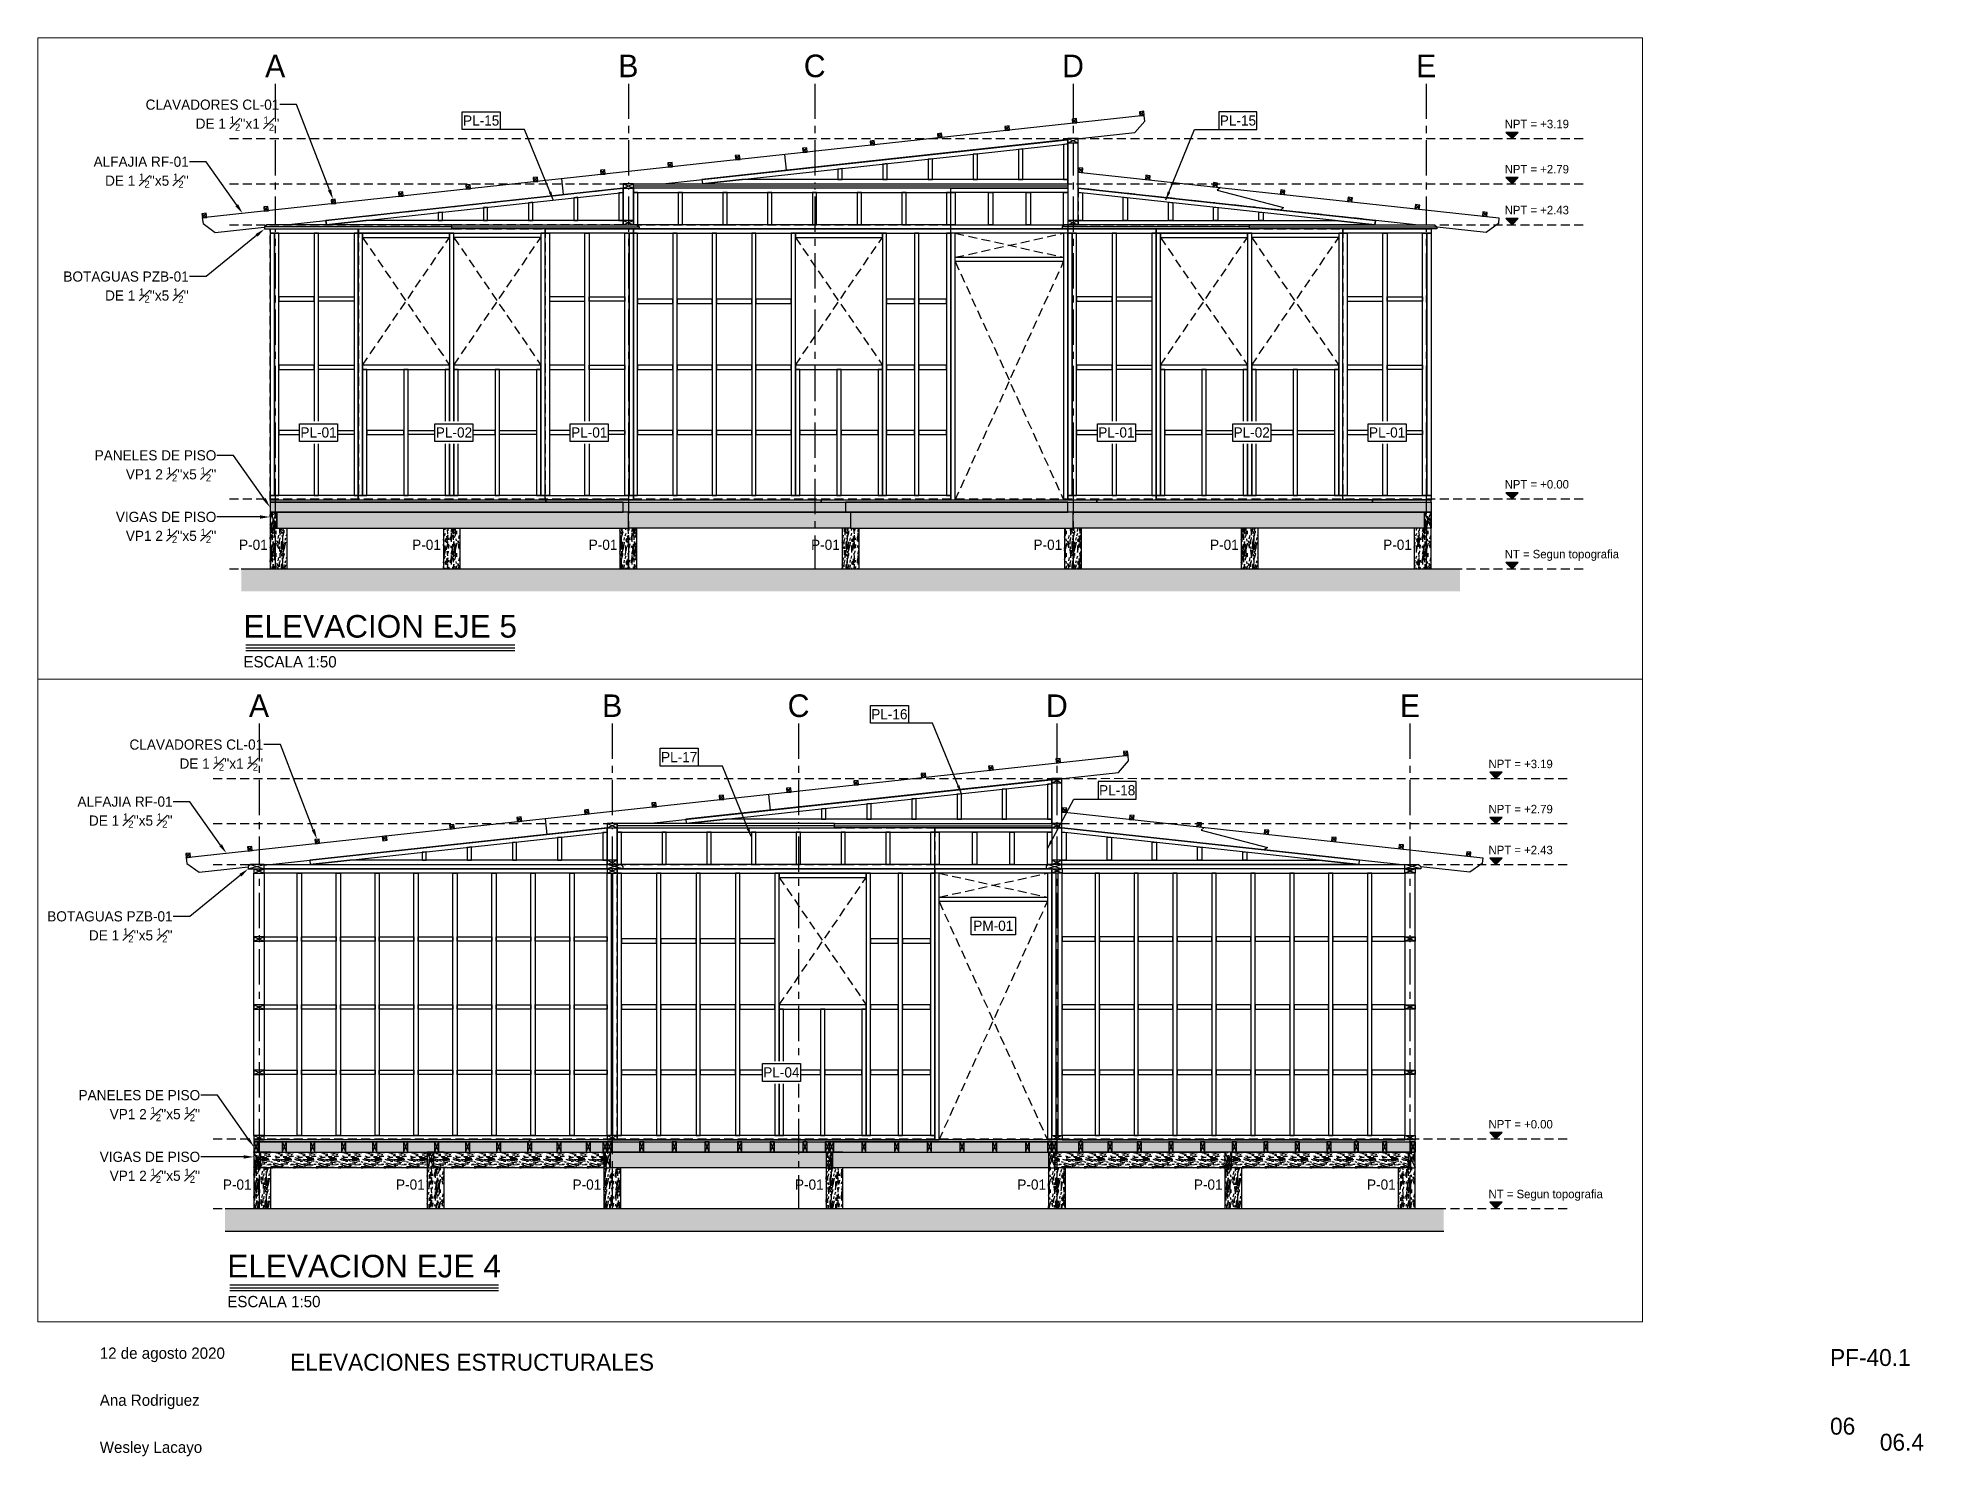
# Paper-space layout 'S-06' of a CAD drawing. Header units: millimetres. Extents: x 96.8 to 130.2, y 309.4 to 334.5.
# The model-space entities are those that its viewports show. They can reach past a viewport. Long polylines and large blocks are cut down to what shows.
import ezdxf
from ezdxf import colors
from ezdxf.entities.mleader import LeaderData, LeaderLine
from ezdxf.enums import TextEntityAlignment as Align
from ezdxf.math import Vec2, Vec3

# ---------------------------------------------------------------- set-up
doc = ezdxf.new("R2010")
doc.units = ezdxf.units.MM
doc.set_wipeout_variables(frame=1)
doc.linetypes.add('CENTER', pattern=[2, 1.25, -0.25, 0.25, -0.25])
doc.linetypes.add('HIDDEN2', pattern=[4.7625, 3.175, -1.5875])
for name, color, linetype in [('0 @ 0.5', 7, 'Continuous'), ('ALFAJIA', 3, 'Continuous'), ('CLAVADORES', 1, 'Continuous'), ('EJES', 2, 'CENTER'), ('EJES @ 0.5', 2, 'CENTER'), ('NIVELES', 2, 'Continuous'), ('NIVELES @ 0.5', 2, 'Continuous'), ('PANELES PARED', 2, 'Continuous'), ('PILOTES', 2, 'Continuous'), ('PROYECCION PANEL', 6, 'Continuous'), ('PZA', 3, 'Continuous'), ('TEXTO', 2, 'Continuous'), ('TEXTO @ 0.5', 2, 'Continuous'), ('TEXTOS TITULOS @ 0.5', 3, 'Continuous'), ('VIGAS DE PISO', 2, 'Continuous')]:
    doc.layers.add(name, color=color, linetype=linetype)
doc.styles.add('century gothic', font='GOTHIC.TTF')
doc.styles.add('century gothic smc', font='GOTHIC.TTF')
doc.styles.add('NOTAS', font='GOTHIC.TTF')
doc.styles.add('SMCtitulos', font='sanss___.ttf')
doc.styles.get("Standard").update_dxf_attribs({"font": 'arial.ttf'})
doc.dimstyles.new('ANOTATIVE 100 SMCONSTRUCCIONES', dxfattribs={"dimscale": 0, "dimtxt": 0.18, "dimasz": 0.15, "dimexe": 0.18, "dimexo": 0.09, "dimgap": 0.1, "dimtad": 1, "dimzin": 0, "dimdsep": 46, "dimtxsty": 'century gothic', "dimblk1": 'FLECHA1', "dimblk2": 'FLECHA1', "dimsah": 1, "dimcen": 0.18, "dimdle": 0.075, "dimclrd": 1, "dimclre": 1, "dimclrt": 2, "dimaunit": 1, "dimadec": 0, "dimazin": 0, "dimtfac": 0.75, "dimtix": 1, "dimtmove": 2, "dimatfit": 3, "dimfxl": 0.09, "dimtvp": 1.5, "dimtfill": 1, "dimtolj": 1, "dimtzin": 0, "dimarcsym": 0})
pattern_1 = [(0, (-3.9286, 0.156), (0, 0.2), [0.04, -0.16]), (8.9726, (-3.92659, 0.048), (1.200000005876, 0.199999525118), [0.0384708, -3.8086058]), (5.7105, (-3.92859, 0.06), (1.800000034755, 0.19999710144), [0.0401996, -1.9697752]), (344.5779, (-3.92859, 0.12), (2.1999999038893, -0.5999974677634), [0.0601664, -5.9564754]), (353.6599, (-3.92459, 0.186), (0.200000063208, 4.086e-07), [0.0362216, -1.7748552]), (345.0686, (-3.91859, 0.072), (0.799999998317, -0.199999673879), [0.0310484, -3.0737864]), (348.6901, (-3.98859, 0.188), (0.2000000583, 7.413e-08), [0.0815844, -0.9382194]), (5.7105, (-3.92659, 0.03), (1.800000034755, 0.19999710144), [0.0200998, -1.989875]), (0, (-3.9286, 0.114), (0, 0.2), [0.02, -0.18]), (0, (-3.9686, 0.138), (0, 0.2), [0.06, -0.14]), (11.3099, (-3.92859, 0.168), (0.79999995433, 0.19999948721), [0.020396, -0.9994078]), (2.7263, (-3.94859, 0.094), (4.0000000589947, 0.1999992035454), [0.0420476, -4.1627116]), (352.4054, (-3.93859, 0.088), (1.599999971597, -0.19999873671), [0.0302654, -2.9962834]), (0, (-3.9486, 0.012), (0, 0.2), [0.04, -0.16]), (358.8309, (-3.9685903, 0.002), (0.2000000366479, 1.5360345e-07), [0.0980204, -9.70402]), (0, (-3.9686, 0.152), (0, 0.2), [0.02, -0.18]), (0, (-3.9486, 0.168), (0, 0.2), [0.02, -0.18]), (0, (-4.0386, 0.186), (0, 0.2), [0.03, -0.17]), (350.5377, (-3.98459, 0.196), (0.200000015444, 7.752e-08), [0.0608276, -1.1557248]), (0, (-4.0486, 0.196), (0, 0.2), [0.04, -0.16]), (0, (-4.0706, 0.016), (0, 0.2), [0.022, -0.178]), (0, (-3.9686, 0.026), (0, 0.2), [0.02, -0.18]), (0, (-4.0706, 0.032), (0, 0.2), [0.042, -0.158]), (5.4403, (-3.96859, 0.044), (1.9999999402303, 0.199998956714), [0.04219, -4.1768144]), (0, (-3.9666, 0.06), (0, 0.2), [0.038, -0.162]), (0, (-4.0706, 0.064), (0, 0.2), [0.022, -0.178]), (358.8309, (-4.0465903, 0.096), (0.2000000366479, 1.5360345e-07), [0.0980204, -9.70402]), (0, (-4.0286, 0.114), (0, 0.2), [0.02, -0.18]), (0, (-4.0486, 0.12), (0, 0.2), [0.02, -0.18]), (0, (-3.9686, 0.12), (0, 0.2), [0.04, -0.16]), (0, (-4.0086, 0.124), (0, 0.2), [0.02, -0.18]), (0, (-4.0486, 0.148), (0, 0.2), [0.04, -0.16]), (19.6538, (-3.99459, 0.064), (2.200000050424, 0.79999891494), [0.0297322, -2.9434812]), (11.3099, (-4.02859, 0.12), (0.79999995433, 0.19999948721), [0.020396, -0.9994078]), (11.3099, (-3.94859, 0.11), (0.79999995433, 0.19999948721), [0.020396, -0.9994078]), (5.7105, (-4.00859, 0.186), (1.800000034755, 0.19999710144), [0.0200998, -1.989875]), (349.6952, (-4.07059, 0.2), (1.199999995396, -0.19999893933), [0.0223606, -2.213707]), (348.6901, (-4.04859, 0.016), (0.2000000583, 7.413e-08), [0.020396, -0.9994078]), (90, (-4.0286, 0.012), (-0.2, 1e-17), [0, -0.2]), (346.6076, (-4.07059, 0.124), (3.400000044994, -0.7999939065965), [0.043174, -4.2742308]), (11.3099, (-3.94859, 0.152), (0.79999995433, 0.19999948721), [0.020396, -0.9994078]), (10.3048, (-3.94859, 0.026), (0.999999957606, 0.199999208868), [0.0223606, -2.213707]), (348.6901, (-4.00859, 0.114), (0.2000000583, 7.413e-08), [0.020396, -0.9994078]), (348.6901, (-3.98859, 0.124), (0.2000000583, 7.413e-08), [0.020396, -0.9994078]), (341.5651, (-4.07059, 0.104), (0.19999995825, 2.3367e-07), [0.0252982, -0.6071572]), (345.9638, (-4.04859, 0.172), (0.19999992115, 2.4875e-07), [0.0824622, -0.7421588]), (343.3008, (-4.00859, 0.186), (1.399999991533, -0.39999874641), [0.0626418, -2.025419]), (0, (-4.0086, 0.196), (0, 0.2), [0.024, -0.176]), (345.9638, (-4.02859, 0.032), (0.19999992115, 2.4875e-07), [0.0824622, -0.7421588]), (345.9638, (-4.04859, 0.046), (0.19999992115, 2.4875e-07), [0.0824622, -0.7421588]), (345.9638, (-4.04859, 0.064), (0.19999992115, 2.4875e-07), [0.0824622, -0.7421588]), (349.6952, (-4.07059, 0.152), (1.199999995396, -0.19999893933), [0.0223606, -2.213707]), (345.9638, (-4.00859, 0.148), (0.19999992115, 2.4875e-07), [0.041231, -0.78339]), (349.6952, (-4.07059, 0.088), (1.199999995396, -0.19999893933), [0.0223606, -2.213707]), (357.6141, (-3.96659, 0.074), (0.199999989185, 2.452822e-07), [0.0480416, -4.756123]), (349.6952, (-3.98859, 0.11), (1.199999995396, -0.19999893933), [0.0223606, -2.213707]), (12.5288, (-3.96659, 0.106), (0.800000095695, 0.199999860747), [0.018439, -1.8254698]), (349.5626, (-4.0705903, 0.078), (2.199999936494, -0.3999970687047), [0.0772788, -7.650591]), (351.8699, (-3.99459, 0.064), (0.199999892184, -4.835e-08), [0.0282842, -1.3859292]), (4.7636, (-4.04859, 0.084), (2.199999989955, 0.199998289923), [0.0481664, -2.3601524]), (0, (-4.0006, 0.088), (0, 0.2), [0.062, -0.138]), (344.7449, (-4.07059, 0.178), (0.799999942428, -0.199999664289), [0.0228036, -2.2575472]), (350.5377, (-4.02859, 0.012), (0.200000015444, 7.752e-08), [0.0608276, -1.1557248]), (340.0169, (-4.07059, 0.054), (0.599999976081, -0.19999986488), [0.0234094, -2.3175304]), (0, (-3.9086, 0.172), (0, 0.2), [0.01, -0.19]), (0, (-3.9086, 0.084), (0, 0.2), [0.02, -0.18]), (11.3099, (-3.90859, 0.012), (0.79999995433, 0.19999948721), [0.020396, -0.9994078]), (0, (-3.9066, 0.032), (0, 0.2), [0.036, -0.164]), (343.3008, (-3.90859, 0.138), (1.399999991533, -0.39999874641), [0.0208806, -2.0671802]), (348.0207, (-3.90659, 0.096), (3.7999999222511, -0.8002195416064), [0.0368014, -6.7101288]), (90, (-3.9086, 0.012), (-0.2, 1e-17), [0, -0.2]), (0, (-3.8886, 0.016), (0, 0.2), [0.018, -0.182]), (0, (-3.8886, 0.054), (0, 0.2), [0.018, -0.182]), (0, (-3.8886, 0.064), (0, 0.2), [0.018, -0.182]), (336.0376, (-3.88859, 0.132), (1.400000005486, -0.599997330343), [0.0196978, -1.9500724]), (348.5163, (-3.8885903, 0.156), (0.99999999677376, -0.2000310941214), [0.0183676, -13.043105]), (341.5651, (-3.88859, 0.084), (0.19999995825, 2.3367e-07), [0.0189736, -0.6134816]), (347.4712, (-3.88859, 0.182), (1.000000064082, -0.19999992061), [0.018439, -1.8254698])]

psp = doc.layouts.new('S-06')

# ---------------------------------------------------------------- texts
at = {"layer": 'TEXTO', "color": 2, "attachment_point": 1, "style": 'century gothic'}
for s, insert, char_height, width in [('12 de agosto 2020', (97.885, 311.32), 0.2, 3.7301), ('{\\H3.3333x;ELEVACIONES ESTRUCTURALES}', (101.257, 311.209), 0.09, 9.94155), ('PF-40.1', (128.524, 311.293), 0.3, 3.7301), ('Ana Rodriguez', (97.885, 310.487), 0.2, 3.7301), ('06', (128.524, 310.077), 0.3, 3.7301), ('Wesley Lacayo', (97.885, 309.654), 0.2, 3.7301), ('06.4', (129.406, 309.793), 0.3, 3.7301)]:
    psp.add_mtext(s, dxfattribs=dict(at, insert=insert, char_height=char_height, width=width))

msp = doc.modelspace()

# ---------------------------------------------------------------- texts
at = {"layer": 'TEXTO @ 0.5', "color": 2, "char_height": 0.09, "width": 0.23853, "attachment_point": 1, "style": 'century gothic'}
for insert in [(19439.687, 4504.383), (19441.22, 4504.383), (19442.783, 4504.383), (19444.752, 4504.383), (19446.721, 4504.383), (19448.284, 4504.383), (19449.817, 4504.383), (19439.687, 4487.15), (19441.22, 4487.15), (19442.783, 4487.15), (19444.752, 4487.15), (19446.721, 4487.15), (19448.284, 4487.15), (19449.817, 4487.15)]:
    msp.add_mtext('P-01 ', dxfattribs=dict(at, insert=insert))
at = {"layer": 'TEXTO @ 0.5', "color": 2, "insert": (19445.588, 4491.269), "char_height": 0.09, "width": 0.23853, "attachment_point": 5, "style": 'century gothic', "bg_fill": 3, "box_fill_scale": 1.6, "bg_fill_color": 256, "bg_fill_transparency": 0}
msp.add_mtext('PL-16 ', dxfattribs=at)

# ---------------------------------------------------------------- blocks, each defined once
blk = doc.blocks.new('*U13')
at = {"color": 2}
blk.add_line((0, 0.052), (4.761, 0.052), dxfattribs=at)
at = {"color": 250}
blk.add_line((0, 0), (4.761, 0), dxfattribs=at)
at = {"color": 7}
blk.add_line((0, -0.047), (4.761, -0.047), dxfattribs=at)
at = {"color": 0, "linetype": 'ByBlock', "lineweight": -2, "style": 'NOTAS'}
for tag, p in [('1TITLE', (0.027, 1.014)), ('2TITLE', (-0.043, 0.181))]:
    blk.add_attdef(tag, p, '', height=0.3, dxfattribs=at)
blk.add_attdef('SCALE', text='', height=0.18, dxfattribs=at).set_placement((-0.043, -0.148), align=Align.TOP_LEFT)
blk = doc.blocks.new('ejes')
at = {"color": 2, "linetype": 'Continuous'}
blk.add_wipeout([(-0.109, 0.275), (-0.065, 0.291), (-0.006, 0.3), (0.06, 0.297), (0.095, 0.288), (0.16, 0.261), (0.183, 0.246), (0.215, 0.22), (0.241, 0.193), (0.271, 0.149), (0.271, 0.149), (0.292, 0.103), (0.304, 0.065), (0.309, 0.032), (0.31, 0.001), (0.309, -0.027), (0.309, -0.027), (0.3, -0.077), (0.288, -0.113), (0.279, -0.133), (0.259, -0.168), (0.238, -0.195), (0.219, -0.215), (0.19, -0.24), (0.159, -0.26), (0.125, -0.277), (0.089, -0.289), (0.046, -0.297), (0.01, -0.299), (-0.037, -0.296), (-0.069, -0.289), (-0.097, -0.279), (-0.144, -0.256), (-0.171, -0.238), (-0.192, -0.221), (-0.215, -0.197), (-0.215, -0.197), (-0.257, -0.136), (-0.272, -0.101), (-0.272, -0.101), (-0.287, -0.034), (-0.29, 0.001), (-0.287, 0.036), (-0.281, 0.07), (-0.273, 0.099), (-0.258, 0.134), (-0.234, 0.174), (-0.216, 0.198), (-0.197, 0.217), (-0.175, 0.236), (-0.154, 0.251), (-0.126, 0.268), (-0.126, 0.268), (-0.118, 0.272)], dxfattribs=at)
at = {"layer": 'EJES', "color": 3}
blk.add_attdef('EJES', text='', height=0.3, dxfattribs=at).set_placement((0.01, -0.174), align=Align.CENTER)
blk = doc.blocks.new('P01')
h = blk.add_hatch()
h.set_pattern_fill('MADERA_03', color=250, scale=0.2, angle=90, pattern_type=2)
h.set_pattern_definition([(90, (-0.156, 0.142), (-0.2, 1e-17), [0.04, -0.16]), (98.9726, (-0.048, 0.144), (-0.199999525118, 1.200000005876), [0.0384708, -3.8086058]), (95.7105, (-0.06, 0.142), (-0.19999710144, 1.800000034755), [0.0401996, -1.9697752]), (74.5779, (-0.12, 0.142), (0.5999974677634, 2.1999999038893), [0.0601664, -5.9564754]), (83.6599, (-0.186, 0.146), (-4.086e-07, 0.200000063208), [0.0362216, -1.7748552]), (75.0686, (-0.072, 0.152), (0.199999673879, 0.799999998317), [0.0310484, -3.0737864]), (78.6901, (-0.188, 0.082), (-7.413e-08, 0.2000000583), [0.0815844, -0.9382194]), (95.7105, (-0.03, 0.144), (-0.19999710144, 1.800000034755), [0.0200998, -1.989875]), (90, (-0.114, 0.142), (-0.2, 1e-17), [0.02, -0.18]), (90, (-0.138, 0.102), (-0.2, 1e-17), [0.06, -0.14]), (101.3099, (-0.168, 0.142), (-0.19999948721, 0.79999995433), [0.020396, -0.9994078]), (92.7263, (-0.094, 0.122), (-0.1999992035454, 4.0000000589947), [0.0420476, -4.1627116]), (82.4054, (-0.088, 0.132), (0.19999873671, 1.599999971597), [0.0302654, -2.9962834]), (90, (-0.012, 0.122), (-0.2, 1e-17), [0.04, -0.16]), (88.8309, (-0.002, 0.102), (-1.5360345e-07, 0.2000000366479), [0.0980204, -9.70402]), (90, (-0.152, 0.102), (-0.2, 1e-17), [0.02, -0.18]), (90, (-0.168, 0.122), (-0.2, 1e-17), [0.02, -0.18]), (90, (-0.186, 0.032), (-0.2, 1e-17), [0.03, -0.17]), (80.5377, (-0.196, 0.086), (-7.752e-08, 0.200000015444), [0.0608276, -1.1557248]), (90, (-0.196, 0.022), (-0.2, 1e-17), [0.04, -0.16]), (90, (-0.016, 1e-18), (-0.2, 1e-17), [0.022, -0.178]), (90, (-0.026, 0.102), (-0.2, 1e-17), [0.02, -0.18]), (90, (-0.032, 2e-18), (-0.2, 1e-17), [0.042, -0.158]), (95.4403, (-0.044, 0.102), (-0.199998956714, 1.9999999402303), [0.04219, -4.1768144]), (90, (-0.06, 0.104), (-0.2, 1e-17), [0.038, -0.162]), (90, (-0.064, 4e-18), (-0.2, 1e-17), [0.022, -0.178]), (88.8309, (-0.096, 0.024), (-1.5360345e-07, 0.2000000366479), [0.0980204, -9.70402]), (90, (-0.114, 0.042), (-0.2, 1e-17), [0.02, -0.18]), (90, (-0.12, 0.022), (-0.2, 1e-17), [0.02, -0.18]), (90, (-0.12, 0.102), (-0.2, 1e-17), [0.04, -0.16]), (90, (-0.124, 0.062), (-0.2, 1e-17), [0.02, -0.18]), (90, (-0.148, 0.022), (-0.2, 1e-17), [0.04, -0.16]), (109.6538, (-0.064, 0.076), (-0.79999891494, 2.200000050424), [0.0297322, -2.9434812]), (101.3099, (-0.12, 0.042), (-0.19999948721, 0.79999995433), [0.020396, -0.9994078]), (101.3099, (-0.11, 0.122), (-0.19999948721, 0.79999995433), [0.020396, -0.9994078]), (95.7105, (-0.186, 0.062), (-0.19999710144, 1.800000034755), [0.0200998, -1.989875]), (79.6952, (-0.2, 1e-17), (0.19999893933, 1.199999995396), [0.0223606, -2.213707]), (78.6901, (-0.016, 0.022), (-7.413e-08, 0.2000000583), [0.020396, -0.9994078]), (180, (-0.012, 0.042), (-2e-17, -0.2), [0, -0.2]), (76.6076, (-0.124, 8e-18), (0.7999939065965, 3.400000044994), [0.043174, -4.2742308]), (101.3099, (-0.152, 0.122), (-0.19999948721, 0.79999995433), [0.020396, -0.9994078]), (100.3048, (-0.026, 0.122), (-0.199999208868, 0.999999957606), [0.0223606, -2.213707]), (78.6901, (-0.114, 0.062), (-7.413e-08, 0.2000000583), [0.020396, -0.9994078]), (78.6901, (-0.124, 0.082), (-7.413e-08, 0.2000000583), [0.020396, -0.9994078]), (71.5651, (-0.104, 6e-18), (-2.3367e-07, 0.19999995825), [0.0252982, -0.6071572]), (75.9638, (-0.172, 0.022), (-2.4875e-07, 0.19999992115), [0.0824622, -0.7421588]), (73.3008, (-0.186, 0.062), (0.39999874641, 1.399999991533), [0.0626418, -2.025419]), (90, (-0.196, 0.062), (-0.2, 1e-17), [0.024, -0.176]), (75.9638, (-0.032, 0.042), (-2.4875e-07, 0.19999992115), [0.0824622, -0.7421588]), (75.9638, (-0.046, 0.022), (-2.4875e-07, 0.19999992115), [0.0824622, -0.7421588]), (75.9638, (-0.064, 0.022), (-2.4875e-07, 0.19999992115), [0.0824622, -0.7421588]), (79.6952, (-0.152, 9e-18), (0.19999893933, 1.199999995396), [0.0223606, -2.213707]), (75.9638, (-0.148, 0.062), (-2.4875e-07, 0.19999992115), [0.041231, -0.78339]), (79.6952, (-0.088, 5e-18), (0.19999893933, 1.199999995396), [0.0223606, -2.213707]), (87.6141, (-0.074, 0.104), (-2.452822e-07, 0.199999989185), [0.0480416, -4.756123]), (79.6952, (-0.11, 0.082), (0.19999893933, 1.199999995396), [0.0223606, -2.213707]), (102.5288, (-0.106, 0.104), (-0.199999860747, 0.800000095695), [0.018439, -1.8254698]), (79.5626, (-0.078, 5e-18), (0.3999970687047, 2.199999936494), [0.0772788, -7.650591]), (81.8699, (-0.064, 0.076), (4.835e-08, 0.199999892184), [0.0282842, -1.3859292]), (94.7636, (-0.084, 0.022), (-0.199998289923, 2.199999989955), [0.0481664, -2.3601524]), (90, (-0.088, 0.07), (-0.2, 1e-17), [0.062, -0.138]), (74.7449, (-0.178, 1e-17), (0.199999664289, 0.799999942428), [0.0228036, -2.2575472]), (80.5377, (-0.012, 0.042), (-7.752e-08, 0.200000015444), [0.0608276, -1.1557248]), (70.0169, (-0.054, 3e-18), (0.19999986488, 0.599999976081), [0.0234094, -2.3175304]), (90, (-0.172, 0.162), (-0.2, 1e-17), [0.01, -0.19]), (90, (-0.084, 0.162), (-0.2, 1e-17), [0.02, -0.18]), (101.3099, (-0.012, 0.162), (-0.19999948721, 0.79999995433), [0.020396, -0.9994078]), (90, (-0.032, 0.164), (-0.2, 1e-17), [0.036, -0.164]), (73.3008, (-0.138, 0.162), (0.39999874641, 1.399999991533), [0.0208806, -2.0671802]), (78.0207, (-0.096, 0.164), (0.8002195416064, 3.7999999222511), [0.0368014, -6.7101288]), (180, (-0.012, 0.162), (-2e-17, -0.2), [0, -0.2]), (90, (-0.016, 0.182), (-0.2, 1e-17), [0.018, -0.182]), (90, (-0.054, 0.182), (-0.2, 1e-17), [0.018, -0.182]), (90, (-0.064, 0.182), (-0.2, 1e-17), [0.018, -0.182]), (66.0376, (-0.132, 0.182), (0.599997330343, 1.400000005486), [0.0196978, -1.9500724]), (78.5163, (-0.156, 0.182), (0.2000310941214, 0.99999999677376), [0.0183676, -13.043105]), (71.5651, (-0.084, 0.182), (-2.3367e-07, 0.19999995825), [0.0189736, -0.6134816]), (77.4712, (-0.182, 0.182), (0.19999992061, 1.000000064082), [0.018439, -1.8254698])])
h.paths.add_polyline_path([(19444.003, 4504.126), (19444.153, 4504.126), (19444.153, 4504.626), (19444.003, 4504.626)])
blk.add_lwpolyline([(19444.003, 4504.126), (19444.153, 4504.126), (19444.153, 4504.626), (19444.003, 4504.626)], close=True)
blk = doc.blocks.new('PP1')
at = {"layer": 'PANELES PARED'}
for points in [[(19444.814, 4512.818), (19444.814, 4512.856), (19444.033, 4512.856), (19444.033, 4512.818)], [(19444.033, 4510.494), (19444.071, 4510.494), (19444.071, 4512.818), (19444.033, 4512.818)], [(19444.071, 4510.494), (19444.109, 4510.494), (19444.109, 4512.818), (19444.071, 4512.818)], [(19444.424, 4510.494), (19444.462, 4510.494), (19444.462, 4512.818), (19444.424, 4512.818)], [(19444.776, 4510.494), (19444.814, 4510.494), (19444.814, 4512.818), (19444.776, 4512.818)], [(19444.424, 4512.215), (19444.424, 4512.253), (19444.109, 4512.253), (19444.109, 4512.215)], [(19444.462, 4512.215), (19444.462, 4512.253), (19444.776, 4512.253), (19444.776, 4512.215)], [(19444.424, 4511.612), (19444.424, 4511.65), (19444.109, 4511.65), (19444.109, 4511.612)], [(19444.462, 4511.612), (19444.462, 4511.65), (19444.776, 4511.65), (19444.776, 4511.612)], [(19444.424, 4511.034), (19444.424, 4511.072), (19444.109, 4511.072), (19444.109, 4511.034)], [(19444.462, 4511.034), (19444.462, 4511.072), (19444.776, 4511.072), (19444.776, 4511.034)], [(19444.814, 4510.456), (19444.814, 4510.494), (19444.033, 4510.494), (19444.033, 4510.456)]]:
    blk.add_lwpolyline(points, close=True, dxfattribs=at)
blk = doc.blocks.new('PP2')
at = {"layer": 'PANELES PARED', "color": 8, "linetype": 'HIDDEN2', "ltscale": 0.1}
for p, q in [((19444.852, 4512.78), (19445.622, 4511.65)), ((19444.852, 4511.65), (19445.622, 4512.78)), ((19445.66, 4512.78), (19446.43, 4511.65)), ((19445.66, 4511.65), (19446.43, 4512.78))]:
    blk.add_line(p, q, dxfattribs=at)
at = {"layer": 'PANELES PARED'}
for points in [[(19444.814, 4512.856), (19444.814, 4512.818), (19446.468, 4512.818), (19446.468, 4512.856)], [(19444.852, 4512.818), (19444.814, 4512.818), (19444.814, 4510.494), (19444.852, 4510.494)], [(19444.852, 4512.818), (19444.852, 4512.78), (19445.622, 4512.78), (19445.622, 4512.818)], [(19445.66, 4512.818), (19445.622, 4512.818), (19445.622, 4510.494), (19445.66, 4510.494)], [(19446.43, 4512.818), (19446.43, 4512.78), (19445.66, 4512.78), (19445.66, 4512.818)], [(19446.468, 4512.818), (19446.43, 4512.818), (19446.43, 4510.494), (19446.468, 4510.494)], [(19444.852, 4511.65), (19444.852, 4511.612), (19445.622, 4511.612), (19445.622, 4511.65)], [(19444.89, 4511.612), (19444.852, 4511.612), (19444.852, 4510.494), (19444.89, 4510.494)], [(19445.256, 4511.612), (19445.218, 4511.612), (19445.218, 4510.494), (19445.256, 4510.494)], [(19445.622, 4511.612), (19445.584, 4511.612), (19445.584, 4510.494), (19445.622, 4510.494)], [(19445.66, 4511.65), (19445.66, 4511.612), (19446.43, 4511.612), (19446.43, 4511.65)], [(19445.698, 4511.612), (19445.66, 4511.612), (19445.66, 4510.494), (19445.698, 4510.494)], [(19446.064, 4511.612), (19446.026, 4511.612), (19446.026, 4510.494), (19446.064, 4510.494)], [(19446.43, 4511.612), (19446.392, 4511.612), (19446.392, 4510.494), (19446.43, 4510.494)], [(19444.89, 4511.072), (19444.89, 4511.034), (19445.218, 4511.034), (19445.218, 4511.072)], [(19445.584, 4511.072), (19445.584, 4511.034), (19445.256, 4511.034), (19445.256, 4511.072)], [(19445.698, 4511.072), (19445.698, 4511.034), (19446.026, 4511.034), (19446.026, 4511.072)], [(19446.392, 4511.072), (19446.392, 4511.034), (19446.064, 4511.034), (19446.064, 4511.072)], [(19444.814, 4510.494), (19444.814, 4510.456), (19446.468, 4510.456), (19446.468, 4510.494)]]:
    blk.add_lwpolyline(points, close=True, dxfattribs=at)
blk = doc.blocks.new('PP4')
at = {"layer": 'PANELES PARED', "color": 8, "linetype": 'HIDDEN2', "ltscale": 0.1}
for p, q in [((19448.684, 4512.412), (19449.454, 4511.283)), ((19448.684, 4511.283), (19449.454, 4512.412))]:
    blk.add_line(p, q, dxfattribs=at)
at = {"layer": 'PANELES PARED'}
for points in [[(19450.061, 4512.45), (19450.061, 4512.488), (19447.249, 4512.488), (19447.249, 4512.45)], [(19447.287, 4512.45), (19447.249, 4512.45), (19447.249, 4510.126), (19447.287, 4510.126)], [(19447.636, 4512.45), (19447.598, 4512.45), (19447.598, 4510.126), (19447.636, 4510.126)], [(19447.985, 4512.45), (19447.947, 4512.45), (19447.947, 4510.126), (19447.985, 4510.126)], [(19448.335, 4512.45), (19448.297, 4512.45), (19448.297, 4510.126), (19448.335, 4510.126)], [(19448.684, 4512.45), (19448.646, 4512.45), (19448.646, 4510.126), (19448.684, 4510.126)], [(19449.454, 4512.412), (19449.454, 4512.45), (19448.684, 4512.45), (19448.684, 4512.412)], [(19449.492, 4512.45), (19449.454, 4512.45), (19449.454, 4510.126), (19449.492, 4510.126)], [(19449.776, 4512.45), (19449.738, 4512.45), (19449.738, 4510.126), (19449.776, 4510.126)], [(19450.061, 4512.45), (19450.023, 4512.45), (19450.023, 4510.126), (19450.061, 4510.126)], [(19447.598, 4511.829), (19447.598, 4511.867), (19447.287, 4511.867), (19447.287, 4511.829)], [(19447.947, 4511.829), (19447.947, 4511.867), (19447.636, 4511.867), (19447.636, 4511.829)], [(19448.297, 4511.829), (19448.297, 4511.867), (19447.985, 4511.867), (19447.985, 4511.829)], [(19448.646, 4511.829), (19448.646, 4511.867), (19448.335, 4511.867), (19448.335, 4511.829)], [(19449.738, 4511.829), (19449.738, 4511.867), (19449.492, 4511.867), (19449.492, 4511.829)], [(19450.023, 4511.829), (19450.023, 4511.867), (19449.776, 4511.867), (19449.776, 4511.829)], [(19447.598, 4511.245), (19447.598, 4511.283), (19447.287, 4511.283), (19447.287, 4511.245)], [(19447.947, 4511.245), (19447.947, 4511.283), (19447.636, 4511.283), (19447.636, 4511.245)], [(19448.297, 4511.245), (19448.297, 4511.283), (19447.985, 4511.283), (19447.985, 4511.245)], [(19448.646, 4511.245), (19448.646, 4511.283), (19448.335, 4511.283), (19448.335, 4511.245)], [(19449.454, 4511.245), (19449.454, 4511.283), (19448.684, 4511.283), (19448.684, 4511.245)], [(19448.722, 4511.245), (19448.684, 4511.245), (19448.684, 4510.126), (19448.722, 4510.126)], [(19449.088, 4511.245), (19449.05, 4511.245), (19449.05, 4510.126), (19449.088, 4510.126)], [(19449.454, 4511.245), (19449.416, 4511.245), (19449.416, 4510.126), (19449.454, 4510.126)], [(19449.738, 4511.245), (19449.738, 4511.283), (19449.492, 4511.283), (19449.492, 4511.245)], [(19450.023, 4511.245), (19450.023, 4511.283), (19449.776, 4511.283), (19449.776, 4511.245)], [(19447.598, 4510.667), (19447.598, 4510.705), (19447.287, 4510.705), (19447.287, 4510.667)], [(19447.947, 4510.667), (19447.947, 4510.705), (19447.636, 4510.705), (19447.636, 4510.667)], [(19448.297, 4510.667), (19448.297, 4510.705), (19447.985, 4510.705), (19447.985, 4510.667)], [(19448.646, 4510.667), (19448.646, 4510.705), (19448.335, 4510.705), (19448.335, 4510.667)], [(19449.05, 4510.667), (19449.05, 4510.705), (19448.722, 4510.705), (19448.722, 4510.667)], [(19449.416, 4510.667), (19449.416, 4510.705), (19449.088, 4510.705), (19449.088, 4510.667)], [(19449.738, 4510.667), (19449.738, 4510.705), (19449.492, 4510.705), (19449.492, 4510.667)], [(19450.023, 4510.667), (19450.023, 4510.705), (19449.776, 4510.705), (19449.776, 4510.667)], [(19450.061, 4510.088), (19450.061, 4510.126), (19447.249, 4510.126), (19447.249, 4510.088)]]:
    blk.add_lwpolyline(points, close=True, dxfattribs=at)
blk = doc.blocks.new('PP16')
at = {"layer": 'PANELES PARED', "color": 8, "linetype": 'HIDDEN2', "ltscale": 0.1}
for p, q in [((19450.723, 4512.236), (19451.683, 4512.45)), ((19450.723, 4512.45), (19451.683, 4512.236)), ((19450.723, 4510.088), (19451.683, 4512.198)), ((19450.723, 4512.198), (19451.683, 4510.088))]:
    blk.add_line(p, q, dxfattribs=at)
at = {"layer": 'PANELES PARED'}
for points in [[(19450.685, 4512.45), (19450.685, 4512.488), (19451.721, 4512.488), (19451.721, 4512.45)], [(19450.723, 4512.45), (19450.685, 4512.45), (19450.685, 4510.088), (19450.723, 4510.088)], [(19451.721, 4512.45), (19451.683, 4512.45), (19451.683, 4510.088), (19451.721, 4510.088)], [(19450.723, 4512.198), (19450.723, 4512.236), (19451.683, 4512.236), (19451.683, 4512.198)]]:
    blk.add_lwpolyline(points, close=True, dxfattribs=at)
blk = doc.blocks.new('UU')
at = {"layer": 'PANELES PARED', "color": 250, "linetype": 'HIDDEN2', "ltscale": 0.1}
for p, q in [((19448.684, 4499.938), (19449.454, 4498.808)), ((19448.684, 4498.808), (19449.454, 4499.938)), ((19450.099, 4499.762), (19451.059, 4499.976)), ((19450.099, 4499.976), (19451.059, 4499.762)), ((19450.099, 4497.614), (19451.059, 4499.724)), ((19450.099, 4499.724), (19451.059, 4497.614))]:
    blk.add_line(p, q, dxfattribs=at)
at = {"layer": 'PANELES PARED', "color": 250}
for points in [[(19450.061, 4499.976), (19450.061, 4500.014), (19447.249, 4500.014), (19447.249, 4499.976)], [(19450.061, 4499.976), (19450.061, 4500.014), (19451.097, 4500.014), (19451.097, 4499.976)], [(19447.287, 4499.976), (19447.249, 4499.976), (19447.249, 4497.652), (19447.287, 4497.652)], [(19447.636, 4499.976), (19447.598, 4499.976), (19447.598, 4497.652), (19447.636, 4497.652)], [(19447.985, 4499.976), (19447.947, 4499.976), (19447.947, 4497.652), (19447.985, 4497.652)], [(19448.335, 4499.976), (19448.297, 4499.976), (19448.297, 4497.652), (19448.335, 4497.652)], [(19448.684, 4499.976), (19448.646, 4499.976), (19448.646, 4497.652), (19448.684, 4497.652)], [(19449.454, 4499.938), (19449.454, 4499.976), (19448.684, 4499.976), (19448.684, 4499.938)], [(19449.492, 4499.976), (19449.454, 4499.976), (19449.454, 4497.652), (19449.492, 4497.652)], [(19449.776, 4499.976), (19449.738, 4499.976), (19449.738, 4497.652), (19449.776, 4497.652)], [(19450.061, 4499.976), (19450.023, 4499.976), (19450.023, 4497.652), (19450.061, 4497.652)], [(19450.099, 4499.976), (19450.061, 4499.976), (19450.061, 4497.614), (19450.099, 4497.614)], [(19451.097, 4499.976), (19451.059, 4499.976), (19451.059, 4497.614), (19451.097, 4497.614)], [(19450.099, 4499.724), (19450.099, 4499.762), (19451.059, 4499.762), (19451.059, 4499.724)], [(19447.598, 4499.354), (19447.598, 4499.392), (19447.287, 4499.392), (19447.287, 4499.354)], [(19447.947, 4499.354), (19447.947, 4499.392), (19447.636, 4499.392), (19447.636, 4499.354)], [(19448.297, 4499.354), (19448.297, 4499.392), (19447.985, 4499.392), (19447.985, 4499.354)], [(19448.646, 4499.354), (19448.646, 4499.392), (19448.335, 4499.392), (19448.335, 4499.354)], [(19449.738, 4499.354), (19449.738, 4499.392), (19449.492, 4499.392), (19449.492, 4499.354)], [(19450.023, 4499.354), (19450.023, 4499.392), (19449.776, 4499.392), (19449.776, 4499.354)], [(19447.598, 4498.77), (19447.598, 4498.808), (19447.287, 4498.808), (19447.287, 4498.77)], [(19447.947, 4498.77), (19447.947, 4498.808), (19447.636, 4498.808), (19447.636, 4498.77)], [(19448.297, 4498.77), (19448.297, 4498.808), (19447.985, 4498.808), (19447.985, 4498.77)], [(19448.646, 4498.77), (19448.646, 4498.808), (19448.335, 4498.808), (19448.335, 4498.77)], [(19449.454, 4498.77), (19449.454, 4498.808), (19448.684, 4498.808), (19448.684, 4498.77)], [(19448.722, 4498.77), (19448.684, 4498.77), (19448.684, 4497.652), (19448.722, 4497.652)], [(19449.088, 4498.77), (19449.05, 4498.77), (19449.05, 4497.652), (19449.088, 4497.652)], [(19449.454, 4498.77), (19449.416, 4498.77), (19449.416, 4497.652), (19449.454, 4497.652)], [(19449.738, 4498.77), (19449.738, 4498.808), (19449.492, 4498.808), (19449.492, 4498.77)], [(19450.023, 4498.77), (19450.023, 4498.808), (19449.776, 4498.808), (19449.776, 4498.77)], [(19447.598, 4498.192), (19447.598, 4498.23), (19447.287, 4498.23), (19447.287, 4498.192)], [(19447.947, 4498.192), (19447.947, 4498.23), (19447.636, 4498.23), (19447.636, 4498.192)], [(19448.297, 4498.192), (19448.297, 4498.23), (19447.985, 4498.23), (19447.985, 4498.192)], [(19448.646, 4498.192), (19448.646, 4498.23), (19448.335, 4498.23), (19448.335, 4498.192)], [(19449.05, 4498.192), (19449.05, 4498.23), (19448.722, 4498.23), (19448.722, 4498.192)], [(19449.416, 4498.192), (19449.416, 4498.23), (19449.088, 4498.23), (19449.088, 4498.192)], [(19449.738, 4498.192), (19449.738, 4498.23), (19449.492, 4498.23), (19449.492, 4498.192)], [(19450.023, 4498.192), (19450.023, 4498.23), (19449.776, 4498.23), (19449.776, 4498.192)], [(19450.061, 4497.614), (19450.061, 4497.652), (19447.249, 4497.652), (19447.249, 4497.614)]]:
    blk.add_lwpolyline(points, close=True, dxfattribs=at)
blk = doc.blocks.new('OL')
at = {"layer": 'PANELES PARED'}
for p, q in [((19439.306, 4489.811), (19439.396, 4489.773)), ((19439.306, 4489.773), (19439.396, 4489.811)), ((19442.432, 4489.811), (19442.522, 4489.773)), ((19442.432, 4489.773), (19442.522, 4489.811)), ((19439.306, 4489.208), (19439.396, 4489.17)), ((19439.306, 4489.17), (19439.396, 4489.208)), ((19439.306, 4488.605), (19439.396, 4488.567)), ((19439.306, 4488.567), (19439.396, 4488.605)), ((19439.306, 4488.027), (19439.396, 4487.989)), ((19439.306, 4487.989), (19439.396, 4488.027)), ((19439.306, 4487.449), (19439.396, 4487.411)), ((19439.306, 4487.411), (19439.396, 4487.449)), ((19442.432, 4487.449), (19442.522, 4487.411)), ((19442.432, 4487.411), (19442.522, 4487.449))]:
    blk.add_line(p, q, dxfattribs=at)
for points in [[(19439.306, 4489.773), (19439.396, 4489.773), (19439.396, 4489.811), (19439.306, 4489.811)], [(19442.432, 4489.773), (19442.522, 4489.773), (19442.522, 4489.811), (19442.432, 4489.811)], [(19439.306, 4489.773), (19439.396, 4489.773), (19439.396, 4487.449), (19439.306, 4487.449)], [(19442.432, 4489.773), (19442.522, 4489.773), (19442.522, 4487.449), (19442.432, 4487.449)], [(19442.47, 4487.449), (19442.432, 4487.449), (19442.432, 4489.773), (19442.47, 4489.773)], [(19442.522, 4487.449), (19442.484, 4487.449), (19442.484, 4489.773), (19442.522, 4489.773)], [(19439.306, 4489.17), (19439.396, 4489.17), (19439.396, 4489.208), (19439.306, 4489.208)], [(19439.306, 4488.567), (19439.396, 4488.567), (19439.396, 4488.605), (19439.306, 4488.605)], [(19439.306, 4487.989), (19439.396, 4487.989), (19439.396, 4488.027), (19439.306, 4488.027)], [(19439.306, 4487.411), (19439.396, 4487.411), (19439.396, 4487.449), (19439.306, 4487.449)], [(19442.432, 4487.411), (19442.522, 4487.411), (19442.522, 4487.449), (19442.432, 4487.449)]]:
    blk.add_lwpolyline(points, close=True, dxfattribs=at)
at = {"layer": 'PANELES PARED', "color": 250}
for points in [[(19439.396, 4489.773), (19439.396, 4489.811), (19442.432, 4489.811), (19442.432, 4489.773)], [(19439.727, 4487.449), (19439.689, 4487.449), (19439.689, 4489.773), (19439.727, 4489.773)], [(19440.072, 4487.449), (19440.034, 4487.449), (19440.034, 4489.773), (19440.072, 4489.773)], [(19440.416, 4487.449), (19440.378, 4487.449), (19440.378, 4489.773), (19440.416, 4489.773)], [(19440.761, 4487.449), (19440.723, 4487.449), (19440.723, 4489.773), (19440.761, 4489.773)], [(19441.106, 4487.449), (19441.068, 4487.449), (19441.068, 4489.773), (19441.106, 4489.773)], [(19441.45, 4487.449), (19441.412, 4487.449), (19441.412, 4489.773), (19441.45, 4489.773)], [(19441.795, 4487.449), (19441.757, 4487.449), (19441.757, 4489.773), (19441.795, 4489.773)], [(19442.14, 4487.449), (19442.102, 4487.449), (19442.102, 4489.773), (19442.14, 4489.773)], [(19439.396, 4489.17), (19439.396, 4489.208), (19439.689, 4489.208), (19439.689, 4489.17)], [(19439.727, 4489.17), (19439.727, 4489.208), (19440.034, 4489.208), (19440.034, 4489.17)], [(19440.072, 4489.17), (19440.072, 4489.208), (19440.378, 4489.208), (19440.378, 4489.17)], [(19440.416, 4489.17), (19440.416, 4489.208), (19440.723, 4489.208), (19440.723, 4489.17)], [(19440.761, 4489.17), (19440.761, 4489.208), (19441.068, 4489.208), (19441.068, 4489.17)], [(19441.106, 4489.17), (19441.106, 4489.208), (19441.412, 4489.208), (19441.412, 4489.17)], [(19441.45, 4489.17), (19441.45, 4489.208), (19441.757, 4489.208), (19441.757, 4489.17)], [(19441.795, 4489.17), (19441.795, 4489.208), (19442.102, 4489.208), (19442.102, 4489.17)], [(19442.14, 4489.17), (19442.14, 4489.208), (19442.432, 4489.208), (19442.432, 4489.17)], [(19439.396, 4488.567), (19439.396, 4488.605), (19439.689, 4488.605), (19439.689, 4488.567)], [(19439.727, 4488.567), (19439.727, 4488.605), (19440.034, 4488.605), (19440.034, 4488.567)], [(19440.072, 4488.567), (19440.072, 4488.605), (19440.378, 4488.605), (19440.378, 4488.567)], [(19440.416, 4488.567), (19440.416, 4488.605), (19440.723, 4488.605), (19440.723, 4488.567)], [(19440.761, 4488.567), (19440.761, 4488.605), (19441.068, 4488.605), (19441.068, 4488.567)], [(19441.106, 4488.567), (19441.106, 4488.605), (19441.412, 4488.605), (19441.412, 4488.567)], [(19441.45, 4488.567), (19441.45, 4488.605), (19441.757, 4488.605), (19441.757, 4488.567)], [(19441.795, 4488.567), (19441.795, 4488.605), (19442.102, 4488.605), (19442.102, 4488.567)], [(19442.14, 4488.567), (19442.14, 4488.605), (19442.432, 4488.605), (19442.432, 4488.567)], [(19439.396, 4487.989), (19439.396, 4488.027), (19439.689, 4488.027), (19439.689, 4487.989)], [(19439.727, 4487.989), (19439.727, 4488.027), (19440.034, 4488.027), (19440.034, 4487.989)], [(19440.072, 4487.989), (19440.072, 4488.027), (19440.378, 4488.027), (19440.378, 4487.989)], [(19440.416, 4487.989), (19440.416, 4488.027), (19440.723, 4488.027), (19440.723, 4487.989)], [(19440.761, 4487.989), (19440.761, 4488.027), (19441.068, 4488.027), (19441.068, 4487.989)], [(19441.106, 4487.989), (19441.106, 4488.027), (19441.412, 4488.027), (19441.412, 4487.989)], [(19441.45, 4487.989), (19441.45, 4488.027), (19441.757, 4488.027), (19441.757, 4487.989)], [(19441.795, 4487.989), (19441.795, 4488.027), (19442.102, 4488.027), (19442.102, 4487.989)], [(19442.14, 4487.989), (19442.14, 4488.027), (19442.432, 4488.027), (19442.432, 4487.989)], [(19439.396, 4487.411), (19439.396, 4487.449), (19442.432, 4487.449), (19442.432, 4487.411)]]:
    blk.add_lwpolyline(points, close=True, dxfattribs=at)
blk = doc.blocks.new("PP4'")
at = {"layer": 'PANELES PARED'}
for points in [[(19429.664, 4507.496), (19429.664, 4507.458), (19432.475, 4507.458), (19432.475, 4507.496)], [(19429.702, 4507.458), (19429.664, 4507.458), (19429.664, 4507.172), (19429.702, 4507.172)], [(19430.098, 4507.458), (19430.06, 4507.458), (19430.06, 4507.172), (19430.098, 4507.172)], [(19430.494, 4507.458), (19430.456, 4507.458), (19430.456, 4507.172), (19430.494, 4507.172)], [(19430.89, 4507.458), (19430.852, 4507.458), (19430.852, 4507.172), (19430.89, 4507.172)], [(19431.286, 4507.458), (19431.248, 4507.458), (19431.248, 4507.172), (19431.286, 4507.172)], [(19431.683, 4507.458), (19431.645, 4507.458), (19431.645, 4507.172), (19431.683, 4507.172)], [(19432.079, 4507.458), (19432.041, 4507.458), (19432.041, 4507.172), (19432.079, 4507.172)], [(19432.475, 4507.458), (19432.437, 4507.458), (19432.437, 4507.172), (19432.475, 4507.172)], [(19429.664, 4507.172), (19429.664, 4507.134), (19432.475, 4507.134), (19432.475, 4507.172)]]:
    blk.add_lwpolyline(points, close=True, dxfattribs=at)
blk = doc.blocks.new("PP16'")
at = {"layer": 'PANELES PARED'}
for points in [[(19433.986, 4507.496), (19433.986, 4507.458), (19432.95, 4507.458), (19432.95, 4507.496)], [(19432.95, 4507.458), (19432.988, 4507.458), (19432.988, 4507.172), (19432.95, 4507.172)], [(19433.283, 4507.458), (19433.321, 4507.458), (19433.321, 4507.172), (19433.283, 4507.172)], [(19433.615, 4507.458), (19433.653, 4507.458), (19433.653, 4507.172), (19433.615, 4507.172)], [(19433.948, 4507.458), (19433.986, 4507.458), (19433.986, 4507.172), (19433.948, 4507.172)], [(19433.986, 4507.172), (19433.986, 4507.134), (19432.95, 4507.134), (19432.95, 4507.172)]]:
    blk.add_lwpolyline(points, close=True, dxfattribs=at)
blk = doc.blocks.new('LLO')
at = {"layer": 'PANELES PARED', "color": 250}
for points in [[(19429.664, 4509.08), (19429.664, 4509.042), (19432.475, 4509.042), (19432.475, 4509.08)], [(19429.702, 4509.042), (19429.664, 4509.042), (19429.664, 4508.756), (19429.702, 4508.756)], [(19430.098, 4509.042), (19430.06, 4509.042), (19430.06, 4508.756), (19430.098, 4508.756)], [(19430.494, 4509.042), (19430.456, 4509.042), (19430.456, 4508.756), (19430.494, 4508.756)], [(19430.89, 4509.042), (19430.852, 4509.042), (19430.852, 4508.756), (19430.89, 4508.756)], [(19431.286, 4509.042), (19431.248, 4509.042), (19431.248, 4508.756), (19431.286, 4508.756)], [(19431.683, 4509.042), (19431.645, 4509.042), (19431.645, 4508.756), (19431.683, 4508.756)], [(19432.079, 4509.042), (19432.041, 4509.042), (19432.041, 4508.756), (19432.079, 4508.756)], [(19432.475, 4509.042), (19432.437, 4509.042), (19432.437, 4508.756), (19432.475, 4508.756)], [(19433.511, 4509.08), (19433.511, 4509.042), (19432.475, 4509.042), (19432.475, 4509.08)], [(19432.475, 4509.042), (19432.513, 4509.042), (19432.513, 4508.756), (19432.475, 4508.756)], [(19432.808, 4509.042), (19432.846, 4509.042), (19432.846, 4508.756), (19432.808, 4508.756)], [(19433.14, 4509.042), (19433.178, 4509.042), (19433.178, 4508.756), (19433.14, 4508.756)], [(19433.473, 4509.042), (19433.511, 4509.042), (19433.511, 4508.756), (19433.473, 4508.756)], [(19429.664, 4508.756), (19429.664, 4508.718), (19432.475, 4508.718), (19432.475, 4508.756)], [(19433.511, 4508.756), (19433.511, 4508.718), (19432.475, 4508.718), (19432.475, 4508.756)]]:
    blk.add_lwpolyline(points, close=True, dxfattribs=at)
blk = doc.blocks.new('PL01')
at = {"layer": 'PANELES PARED'}
for points in [[(19444.531, 4507.172), (19447.159, 4507.458), (19447.159, 4507.496), (19444.527, 4507.21), (19444.531, 4507.172)], [(19444.531, 4507.172), (19447.159, 4507.172), (19447.159, 4507.21), (19444.881, 4507.21), (19444.531, 4507.172)]]:
    blk.add_lwpolyline(points, dxfattribs=at)
for points in [[(19445.921, 4507.21), (19445.959, 4507.21), (19445.959, 4507.328), (19445.921, 4507.323)], [(19446.321, 4507.21), (19446.359, 4507.21), (19446.359, 4507.371), (19446.321, 4507.367)], [(19446.721, 4507.21), (19446.759, 4507.21), (19446.759, 4507.415), (19446.721, 4507.41)], [(19447.121, 4507.21), (19447.159, 4507.21), (19447.159, 4507.458), (19447.121, 4507.454)], [(19445.521, 4507.21), (19445.559, 4507.21), (19445.559, 4507.284), (19445.521, 4507.28)]]:
    blk.add_lwpolyline(points, close=True, dxfattribs=at)
blk = doc.blocks.new('CL1')
at = {"layer": 'CLAVADORES'}
for p, q in [((19443.502, 4507.507), (19443.54, 4507.469)), ((19443.502, 4507.469), (19443.54, 4507.507))]:
    blk.add_line(p, q, dxfattribs=at)
blk.add_lwpolyline([(19443.502, 4507.469), (19443.54, 4507.469), (19443.54, 4507.507), (19443.502, 4507.507)], close=True, dxfattribs=at)
blk = doc.blocks.new('IKUHG')
at = {"layer": 'PANELES PARED', "color": 250}
for points in [[(19444.531, 4490.415), (19447.159, 4490.701), (19447.159, 4490.739), (19444.527, 4490.453), (19444.531, 4490.415)], [(19444.531, 4490.415), (19447.159, 4490.415), (19447.159, 4490.453), (19444.881, 4490.453), (19444.531, 4490.415)]]:
    blk.add_lwpolyline(points, dxfattribs=at)
for points in [[(19446.721, 4490.453), (19446.759, 4490.453), (19446.759, 4490.657), (19446.721, 4490.653)], [(19447.121, 4490.453), (19447.159, 4490.453), (19447.159, 4490.701), (19447.121, 4490.697)], [(19445.521, 4490.453), (19445.559, 4490.453), (19445.559, 4490.527), (19445.521, 4490.523)], [(19445.921, 4490.453), (19445.959, 4490.453), (19445.959, 4490.57), (19445.921, 4490.566)], [(19446.321, 4490.453), (19446.359, 4490.453), (19446.359, 4490.614), (19446.321, 4490.61)]]:
    blk.add_lwpolyline(points, close=True, dxfattribs=at)
blk = doc.blocks.new('PL02')
at = {"layer": 'PANELES PARED'}
for points in [[(19447.86, 4507.534), (19451.097, 4507.886), (19451.097, 4507.924), (19447.856, 4507.572), (19447.86, 4507.534)], [(19447.86, 4507.534), (19451.097, 4507.534), (19451.097, 4507.572), (19448.21, 4507.572), (19447.86, 4507.534)]]:
    blk.add_lwpolyline(points, dxfattribs=at)
for points in [[(19450.659, 4507.572), (19450.697, 4507.572), (19450.697, 4507.843), (19450.659, 4507.839)], [(19451.059, 4507.572), (19451.097, 4507.572), (19451.097, 4507.886), (19451.059, 4507.882)], [(19449.059, 4507.572), (19449.097, 4507.572), (19449.097, 4507.669), (19449.059, 4507.665)], [(19449.459, 4507.572), (19449.497, 4507.572), (19449.497, 4507.712), (19449.459, 4507.708)], [(19449.859, 4507.572), (19449.897, 4507.572), (19449.897, 4507.756), (19449.859, 4507.752)], [(19450.259, 4507.572), (19450.297, 4507.572), (19450.297, 4507.799), (19450.259, 4507.795)]]:
    blk.add_lwpolyline(points, close=True, dxfattribs=at)
blk = doc.blocks.new('nivel elevacion')
blk.add_hatch(color=250).paths.add_polyline_path([(-0.109, 0.11), (0, 0), (0.109, 0.11)])
blk.add_lwpolyline([(0, 0), (0.109, 0.11), (-0.109, 0.11)], close=True)
blk.add_lwpolyline([(0.109, 0.11), (-0.109, 0.11)])
at = {"style": 'NOTAS'}
blk.add_attdef('ELEVATION', (-0.13, 0.183), '', height=0.15, dxfattribs=at)
blk = doc.blocks.new('FLECHA1')
at = {"color": 1}
blk.add_line((-1, 0), (0.5, 0), dxfattribs=at)
at = {"color": 4}
blk.add_line((-0.25, -0.25), (0.25, 0.25), dxfattribs=at)
blk = doc.blocks.new('MKPO')
at = {"layer": 'PANELES PARED', "color": 250}
for points in [[(19444.127, 4509.308), (19447.363, 4509.66), (19447.363, 4509.698), (19444.123, 4509.346), (19444.127, 4509.308)], [(19444.127, 4509.308), (19447.363, 4509.308), (19447.363, 4509.346), (19444.476, 4509.346), (19444.127, 4509.308)]]:
    blk.add_lwpolyline(points, dxfattribs=at)
for points in [[(19446.125, 4509.346), (19446.163, 4509.346), (19446.163, 4509.529), (19446.125, 4509.525)], [(19446.525, 4509.346), (19446.563, 4509.346), (19446.563, 4509.573), (19446.525, 4509.569)], [(19446.925, 4509.346), (19446.963, 4509.346), (19446.963, 4509.616), (19446.925, 4509.612)], [(19447.325, 4509.346), (19447.363, 4509.346), (19447.363, 4509.66), (19447.325, 4509.656)], [(19445.325, 4509.346), (19445.363, 4509.346), (19445.363, 4509.442), (19445.325, 4509.438)], [(19445.725, 4509.346), (19445.763, 4509.346), (19445.763, 4509.486), (19445.725, 4509.482)]]:
    blk.add_lwpolyline(points, close=True, dxfattribs=at)

# ---------------------------------------------------------------- hatches: boundary and pattern name
h = msp.add_hatch()
h.set_pattern_fill('EARTH', color=8, scale=0.01, angle=45)
h.set_pattern_definition([(45, (-4.07059, 0), (7e-18, 0.08980256121), [0.0635, -0.0635]), (45, (-4.08743, 0.01684), (7e-18, 0.08980256121), [0.0635, -0.0635]), (45, (-4.104266, 0.033676), (7e-18, 0.08980256121), [0.0635, -0.0635]), (135, (-4.104266, 0.0449), (-0.08980256121, 7e-18), [0.0635, -0.0635]), (135, (-4.08743, 0.06174), (-0.08980256121, 7e-18), [0.0635, -0.0635]), (135, (-4.07059, 0.07858), (-0.08980256121, 7e-18), [0.0635, -0.0635])])
h.paths.add_polyline_path([(19439.707, 4504.126), (19450.497, 4504.126), (19450.497, 4503.926), (19439.707, 4503.926)])
h = msp.add_hatch()
h.set_pattern_fill('EARTH', color=8, scale=0.01, angle=45)
h.set_pattern_definition([(45, (-4.07059, -17.2334), (7e-18, 0.08980256121), [0.0635, -0.0635]), (45, (-4.08743, -17.21656), (7e-18, 0.08980256121), [0.0635, -0.0635]), (45, (-4.104266, -17.199724), (7e-18, 0.08980256121), [0.0635, -0.0635]), (135, (-4.104266, -17.1885), (-0.08980256121, 7e-18), [0.0635, -0.0635]), (135, (-4.08743, -17.17166), (-0.08980256121, 7e-18), [0.0635, -0.0635]), (135, (-4.07059, -17.15482), (-0.08980256121, 7e-18), [0.0635, -0.0635])])
h.paths.add_polyline_path([(19439.707, 4486.893), (19450.497, 4486.893), (19450.497, 4486.693), (19439.707, 4486.693)])

# ---------------------------------------------------------------- linework, layer by layer
at = {"color": 5}
for p, q in [((19439.707, 4504.126), (19450.497, 4504.126)), ((19439.707, 4486.893), (19450.497, 4486.893))]:
    msp.add_line(p, q, dxfattribs=at)
at = {"color": 8}
msp.add_line((19439.707, 4486.693), (19450.497, 4486.693), dxfattribs=at)
at = {"color": 1}
for points in [[(19439.962, 4504.734), (19439.962, 4504.716), (19442.402, 4504.716), (19442.402, 4504.734)], [(19442.402, 4504.734), (19442.402, 4504.716), (19444.842, 4504.716), (19444.842, 4504.734)], [(19444.842, 4504.734), (19444.842, 4504.716), (19447.282, 4504.716), (19447.282, 4504.734)], [(19447.282, 4504.734), (19447.282, 4504.716), (19449.722, 4504.716), (19449.722, 4504.734)], [(19449.722, 4504.734), (19449.722, 4504.716), (19450.242, 4504.716), (19450.242, 4504.734)], [(19439.962, 4487.501), (19439.962, 4487.483), (19442.402, 4487.483), (19442.402, 4487.501)], [(19442.402, 4487.501), (19442.402, 4487.483), (19444.842, 4487.483), (19444.842, 4487.501)], [(19444.842, 4487.501), (19444.842, 4487.483), (19447.282, 4487.483), (19447.282, 4487.501)], [(19447.282, 4487.501), (19447.282, 4487.483), (19449.722, 4487.483), (19449.722, 4487.501)], [(19449.722, 4487.501), (19449.722, 4487.483), (19450.242, 4487.483), (19450.242, 4487.501)]]:
    msp.add_lwpolyline(points, close=True, dxfattribs=at)
at = {"layer": 'ALFAJIA'}
for p, q in [((19444.535, 4507.654), (19444.52, 4507.793)), ((19442.559, 4507.439), (19442.544, 4507.578)), ((19444.535, 4490.42), (19444.52, 4490.559)), ((19442.559, 4490.205), (19442.544, 4490.344))]:
    msp.add_line(p, q, dxfattribs=at)
for points in [[(19447.617, 4507.989), (19447.706, 4508.089), (19447.701, 4508.139), (19439.362, 4507.232), (19439.368, 4507.182), (19439.477, 4507.104), (19447.617, 4507.989)], [(19447.116, 4507.637), (19450.842, 4507.232), (19450.837, 4507.182), (19450.728, 4507.104), (19447.116, 4507.496), (19447.116, 4507.637)], [(19448.376, 4507.5), (19448.348, 4507.478), (19448.935, 4507.324), (19448.907, 4507.301)], [(19447.617, 4490.755), (19447.706, 4490.856), (19447.701, 4490.905), (19439.362, 4489.998), (19439.368, 4489.949), (19439.477, 4489.87), (19447.617, 4490.755)], [(19447.116, 4490.301), (19447.116, 4490.301), (19447.116, 4490.404), (19450.842, 4489.998), (19450.837, 4489.949), (19450.728, 4489.87), (19447.116, 4490.263), (19447.116, 4490.301)], [(19448.376, 4490.267), (19448.348, 4490.244), (19448.935, 4490.091), (19448.907, 4490.068)]]:
    msp.add_lwpolyline(points, dxfattribs=at)
at = {"layer": 'NIVELES', "color": 1, "linetype": 'HIDDEN2', "ltscale": 0.1}
for p, q in [((19439.602, 4507.934), (19451.602, 4507.934)), ((19439.602, 4504.744), (19451.602, 4504.744)), ((19439.602, 4504.126), (19451.602, 4504.126)), ((19439.602, 4490.701), (19451.602, 4490.701)), ((19439.602, 4490.301), (19451.602, 4490.301)), ((19439.602, 4489.939), (19451.602, 4489.939)), ((19439.602, 4487.511), (19451.602, 4487.511)), ((19439.602, 4486.893), (19451.602, 4486.893))]:
    msp.add_line(p, q, dxfattribs=at)
at = {"layer": 'PANELES PARED'}
for p, q in [((19443.089, 4507.21), (19443.179, 4507.172)), ((19443.089, 4507.172), (19443.179, 4507.21)), ((19447.026, 4507.21), (19447.116, 4507.172)), ((19447.026, 4507.172), (19447.116, 4507.21)), ((19447.026, 4490.701), (19447.116, 4490.663)), ((19447.026, 4490.663), (19447.116, 4490.701)), ((19447.026, 4490.301), (19447.116, 4490.263)), ((19447.026, 4490.263), (19447.116, 4490.301)), ((19443.089, 4489.977), (19443.179, 4489.939)), ((19443.089, 4489.939), (19443.179, 4489.977)), ((19447.026, 4489.977), (19447.116, 4489.939)), ((19447.026, 4489.939), (19447.116, 4489.977))]:
    msp.add_line(p, q, dxfattribs=at)
for points in [[(19447.026, 4507.172), (19447.116, 4507.172), (19447.116, 4507.934), (19447.026, 4507.934)], [(19443.089, 4507.172), (19443.179, 4507.172), (19443.179, 4507.534), (19443.089, 4507.534)], [(19443.089, 4507.21), (19443.089, 4507.172), (19443.179, 4507.172), (19443.179, 4507.21)], [(19447.026, 4507.21), (19447.026, 4507.172), (19447.116, 4507.172), (19447.116, 4507.21)], [(19447.026, 4489.939), (19447.116, 4489.939), (19447.116, 4490.701), (19447.026, 4490.701)], [(19447.026, 4490.701), (19447.026, 4490.663), (19447.116, 4490.663), (19447.116, 4490.701)], [(19443.089, 4489.939), (19443.179, 4489.939), (19443.179, 4490.301), (19443.089, 4490.301)], [(19447.026, 4490.301), (19447.026, 4490.263), (19447.116, 4490.263), (19447.116, 4490.301)], [(19443.089, 4489.977), (19443.089, 4489.939), (19443.179, 4489.939), (19443.179, 4489.977)], [(19447.026, 4489.977), (19447.026, 4489.939), (19447.116, 4489.939), (19447.116, 4489.977)]]:
    msp.add_lwpolyline(points, close=True, dxfattribs=at)
at = {"layer": 'PZA'}
msp.add_line((19448.634, 4507.153), (19446.976, 4507.153), dxfattribs=at)
msp.add_lwpolyline([(19446.976, 4507.153), (19446.976, 4507.134), (19448.634, 4507.134), (19448.634, 4507.172), (19446.996, 4507.172), (19446.976, 4507.153)], dxfattribs=at)
at = {"layer": 'PZA', "color": 250}
for points in [[(19440.052, 4489.939), (19443.089, 4489.939), (19443.089, 4489.901), (19440.052, 4489.901)], [(19447.116, 4489.939), (19450.152, 4489.939), (19450.152, 4489.901), (19447.116, 4489.901)]]:
    msp.add_lwpolyline(points, close=True, dxfattribs=at)

# ---------------------------------------------------------------- block references
for p, rotation in [((605.456, -2075.045), 6.206657452820156), ((604.263, -2075.175), 6.206657452820154), ((604.859, -2075.11), 6.206657452820154), ((602.473, -2075.369), 6.206657452820154), ((603.07, -2075.305), 6.206657452820154), ((603.666, -2075.24), 6.206657452820154), ((601.28, -2075.499), 6.206657452820154), ((601.877, -2075.434), 6.206657452820154), ((-369.74, 2128.721), 353.7933425438075), ((599.491, -2075.694), 6.206657452820154), ((600.087, -2075.629), 6.206657452820154), ((600.684, -2075.564), 6.206657452820154), ((-369.144, 2128.656), 353.7933425438075), ((-368.547, 2128.591), 353.7933425438075), ((597.702, -2075.888), 6.206657452820154), ((598.298, -2075.824), 6.206657452820154), ((598.895, -2075.759), 6.206657452820154), ((-367.951, 2128.526), 353.7933425438075), ((-367.354, 2128.461), 353.7933425438075), ((-366.758, 2128.396), 353.7933425438075), ((597.155, -2075.948), 6.206657452820154), ((-366.161, 2128.331), 353.7933425438075), ((604.263, -2092.408), 6.206657452820154), ((604.859, -2092.343), 6.206657452820154), ((605.456, -2092.279), 6.206657452820154), ((603.07, -2092.538), 6.206657452820154), ((603.666, -2092.473), 6.206657452820154), ((601.28, -2092.733), 6.206657452820154), ((601.877, -2092.668), 6.206657452820154), ((602.473, -2092.603), 6.206657452820154), ((600.087, -2092.862), 6.206657452820154), ((600.684, -2092.797), 6.206657452820154), ((-369.74, 2111.487), 353.7933425438075), ((-369.144, 2111.422), 353.7933425438075), ((-368.547, 2111.358), 353.7933425438075), ((598.298, -2093.057), 6.206657452820154), ((598.895, -2093.03), 6.206657452820154), ((599.491, -2092.927), 6.206657452820154), ((-367.951, 2111.293), 353.7933425438075), ((-367.354, 2111.228), 353.7933425438075), ((597.155, -2093.181), 6.206657452820154), ((597.702, -2093.122), 6.206657452820154), ((-366.758, 2111.163), 353.7933425438075), ((-366.161, 2111.098), 353.7933425438075)]:
    msp.add_blockref('CL1', p, dxfattribs=dict(rotation=rotation))
for name, p in [('MKPO', (-0.337, -1.773)), ('PL01', (-4.071, 0)), ('LLO', (13.515, -1.584)), ('PP1', (-4.071, -5.721)), ('PP2', (-4.071, -5.721)), ('UU', (-4.071, 7.121)), ('PP1', (2.993, -5.721)), ('PP2', (2.993, -5.721)), ('PL02', (-4.071, -17.233)), ('IKUHG', (-4.071, -0.476)), ("PP4'", (13.515, -17.233)), ("PP16'", (13.04, -17.233)), ('OL', (0.656, 0.09)), ('PP4', (-4.071, -22.587)), ('PP16', (-4.695, -22.587))]:
    msp.add_blockref(name, p)
at = {"xscale": -1}
for name, p in [('PP1', (38887.212, -5.721)), ('PP1', (38894.275, -5.721)), ('IKUHG', (38894.275, -0.476)), ('OL', (38889.549, 0.09))]:
    msp.add_blockref(name, p, dxfattribs=at)
at = {"layer": 'EJES @ 0.5'}
ref = msp.add_blockref('ejes', (19440.002, 4491.338), dxfattribs=dict(at, xscale=0.5000000000009095, yscale=0.5000000000009095, zscale=0.5000000000009095))
ref.add_attrib('EJES', 'A', dxfattribs={"layer": 'EJES', "color": 3, "height": 0.2, "style": 'century gothic'}).set_placement((19440.007, 4491.245), align=Align.CENTER)
ref = msp.add_blockref('ejes', (19443.128, 4491.338), dxfattribs=dict(at, xscale=0.5000000000009095, yscale=0.5000000000009095, zscale=0.5000000000009095))
ref.add_attrib('EJES', 'B', dxfattribs={"layer": 'EJES', "color": 3, "height": 0.2, "style": 'century gothic'}).set_placement((19443.134, 4491.245), align=Align.CENTER)
ref = msp.add_blockref('ejes', (19444.778, 4491.338), dxfattribs=dict(at, xscale=0.5000000000009095, yscale=0.5000000000009095, zscale=0.5000000000009095))
ref.add_attrib('EJES', 'C', dxfattribs={"layer": 'EJES', "color": 3, "height": 0.2, "style": 'century gothic'}).set_placement((19444.784, 4491.245), align=Align.CENTER)
ref = msp.add_blockref('ejes', (19447.066, 4491.338), dxfattribs=dict(at, xscale=0.5000000000009095, yscale=0.5000000000009095, zscale=0.5000000000009095))
ref.add_attrib('EJES', 'D', dxfattribs={"layer": 'EJES', "color": 3, "height": 0.2, "style": 'century gothic'}).set_placement((19447.071, 4491.245), align=Align.CENTER)
ref = msp.add_blockref('ejes', (19450.192, 4491.338), dxfattribs=dict(at, xscale=0.5000000000009095, yscale=0.5000000000009095, zscale=0.5000000000009095))
ref.add_attrib('EJES', 'E', dxfattribs={"layer": 'EJES', "color": 3, "height": 0.2, "style": 'century gothic'}).set_placement((19450.197, 4491.245), align=Align.CENTER)
at = {"layer": 'NIVELES @ 0.5'}
ref = msp.add_blockref('nivel elevacion', (19450.958, 4507.934), dxfattribs=dict(at, xscale=0.5, yscale=0.5, zscale=0.5))
ref.add_attrib('ELEVATION', 'NPT = +3.19', (19450.893, 4508.026), dxfattribs={"layer": '0', "color": 0, "height": 0.075, "style": 'century gothic smc'})
ref = msp.add_blockref('nivel elevacion', (19450.958, 4507.534), dxfattribs=dict(at, xscale=0.5, yscale=0.5, zscale=0.5))
ref.add_attrib('ELEVATION', 'NPT = +2.79', (19450.893, 4507.626), dxfattribs={"layer": '0', "color": 0, "height": 0.075, "style": 'century gothic smc'})
ref = msp.add_blockref('nivel elevacion', (19450.958, 4507.172), dxfattribs=dict(at, xscale=0.5, yscale=0.5, zscale=0.5))
ref.add_attrib('ELEVATION', 'NPT = +2.43', (19450.893, 4507.264), dxfattribs={"layer": '0', "color": 0, "height": 0.075, "style": 'century gothic smc'})
ref = msp.add_blockref('nivel elevacion', (19450.958, 4504.744), dxfattribs=dict(at, xscale=0.5, yscale=0.5, zscale=0.5))
ref.add_attrib('ELEVATION', 'NPT = +0.00', (19450.893, 4504.836), dxfattribs={"layer": '0', "color": 0, "height": 0.075, "style": 'century gothic smc'})
ref = msp.add_blockref('nivel elevacion', (19450.958, 4504.126), dxfattribs=dict(at, xscale=0.5, yscale=0.5, zscale=0.5))
ref.add_attrib('ELEVATION', 'NT = Segun topografia', (19450.893, 4504.218), dxfattribs={"layer": '0', "color": 0, "height": 0.075, "style": 'century gothic smc'})
ref = msp.add_blockref('nivel elevacion', (19450.958, 4490.701), dxfattribs=dict(at, xscale=0.5, yscale=0.5, zscale=0.5))
ref.add_attrib('ELEVATION', 'NPT = +3.19', (19450.893, 4490.792), dxfattribs={"layer": '0', "color": 0, "height": 0.075, "style": 'century gothic smc'})
ref = msp.add_blockref('nivel elevacion', (19450.958, 4490.301), dxfattribs=dict(at, xscale=0.5, yscale=0.5, zscale=0.5))
ref.add_attrib('ELEVATION', 'NPT = +2.79', (19450.893, 4490.392), dxfattribs={"layer": '0', "color": 0, "height": 0.075, "style": 'century gothic smc'})
ref = msp.add_blockref('nivel elevacion', (19450.958, 4489.939), dxfattribs=dict(at, xscale=0.5, yscale=0.5, zscale=0.5))
ref.add_attrib('ELEVATION', 'NPT = +2.43', (19450.893, 4490.03), dxfattribs={"layer": '0', "color": 0, "height": 0.075, "style": 'century gothic smc'})
ref = msp.add_blockref('nivel elevacion', (19450.958, 4487.511), dxfattribs=dict(at, xscale=0.5, yscale=0.5, zscale=0.5))
ref.add_attrib('ELEVATION', 'NPT = +0.00', (19450.893, 4487.602), dxfattribs={"layer": '0', "color": 0, "height": 0.075, "style": 'century gothic smc'})
ref = msp.add_blockref('nivel elevacion', (19450.958, 4486.893), dxfattribs=dict(at, xscale=0.5, yscale=0.5, zscale=0.5))
ref.add_attrib('ELEVATION', 'NT = Segun topografia', (19450.893, 4486.984), dxfattribs={"layer": '0', "color": 0, "height": 0.075, "style": 'century gothic smc'})
at = {"layer": 'PILOTES'}
for p in [(-4.041, 0), (-2.507, 0), (-0.944, 0), (1.024, 0), (2.993, 0), (4.556, 0), (6.089, 0), (-4.041, -17.233), (-2.507, -17.233), (-0.944, -17.233), (1.024, -17.233), (2.993, -17.233), (4.556, -17.233), (6.089, -17.233)]:
    msp.add_blockref('P01', p, dxfattribs=at)
at = {"layer": 'TEXTOS TITULOS @ 0.5'}
ref = msp.add_blockref('*U13', (19439.748, 4503.426), dxfattribs=dict(at, xscale=0.5, yscale=0.5, zscale=0.5))
ref.add_attrib('2TITLE', 'ELEVACION EJE 5', (19439.726, 4503.516), dxfattribs={"layer": '0', "color": 0, "linetype": 'ByBlock', "lineweight": -2, "height": 0.2, "style": 'SMCtitulos'})
ref.add_attrib('SCALE', 'ESCALA 1:50', dxfattribs={"layer": '0', "color": 0, "linetype": 'ByBlock', "lineweight": -2, "height": 0.1, "style": 'NOTAS'}).set_placement((19439.726, 4503.352), align=Align.TOP_LEFT)
ref = msp.add_blockref('*U13', (19439.748, 4486.192), dxfattribs=dict(at, xscale=0.5, yscale=0.5, zscale=0.5))
ref.add_attrib('2TITLE', 'ELEVACION EJE 4', (19439.726, 4486.283), dxfattribs={"layer": '0', "color": 0, "linetype": 'ByBlock', "lineweight": -2, "height": 0.2, "style": 'SMCtitulos'})
ref.add_attrib('SCALE', 'ESCALA 1:50', dxfattribs={"layer": '0', "color": 0, "linetype": 'ByBlock', "lineweight": -2, "height": 0.1, "style": 'NOTAS'}).set_placement((19439.726, 4486.119), align=Align.TOP_LEFT)

msp.set_redraw_order([(e.dxf.handle, doc.entitydb.next_handle()) for e in msp.query("TEXT MTEXT ATTDEF DIMENSION ARC_DIMENSION")])  # texts and dimensions are drawn at this point

# ---------------------------------------------------------------- leaders
at = {"layer": '0 @ 0.5'}
ml = msp.add_multileader_mtext('Standard', dxfattribs=at)
ml.set_content("\\A1;CLAVADORES CL-01\\PDE 1 {\\H0.7x;\\S1#2;}''x1 {\\H0.7x;\\S1#2;}''", color=2, style='century gothic')
ml.set_leader_properties(color=1)
ml.build(insert=Vec2(0, 0))
ml.multileader.update_dxf_attribs({"dogleg_length": 0.09, "arrow_head_size": 0.09, "scale": 0.5})
ctx = ml.context
ctx.base_point, ctx.scale, ctx.char_height, ctx.arrow_head_size, ctx.landing_gap_size, ctx.plane_origin = Vec3(19438.858, 4508.235), 0.5, 0.09, 0.09, 0.005, Vec3(19440.52, 4507.683)
ctx.text_align_type = 2
notes = []
notes.append((ctx, [(0, (1, 1, 0), (19440.196, 4508.235), (-1, 0), 0.147, [(0, [(19440.52, 4507.396)], 0, [])])]))
ctx.mtext.insert, ctx.mtext.alignment, ctx.mtext.flow_direction = Vec3(19440.044, 4508.28), 3, 5
ml = msp.add_multileader_mtext('Standard', dxfattribs=at)
ml.set_content("\\A1;ALFAJIA RF-01\\PDE 1 {\\H0.7x;\\S1#2;}''x5 {\\H0.7x;\\S1#2;}''", color=2, style='century gothic')
ml.set_leader_properties(color=1)
ml.build(insert=Vec2(0, 0))
ml.multileader.update_dxf_attribs({"dogleg_length": 0.09, "arrow_head_size": 0.09, "scale": 0.5})
ctx = ml.context
ctx.base_point, ctx.scale, ctx.char_height, ctx.arrow_head_size, ctx.landing_gap_size, ctx.plane_origin = Vec3(19438.432, 4507.728), 0.5, 0.09, 0.09, 0.005, Vec3(19439.719, 4507.557)
ctx.text_align_type = 2
notes.append((ctx, [(0, (1, 1, 0), (19439.395, 4507.728), (-1, 0), 0.147, [(0, [(19439.719, 4507.271)], 0, [])])]))
ctx.mtext.insert, ctx.mtext.alignment, ctx.mtext.flow_direction = Vec3(19439.242, 4507.775), 3, 5
ml = msp.add_multileader_mtext('Standard', dxfattribs=at)
ml.set_content("\\A1;BOTAGUAS PZB-01\\PDE 1 {\\H0.7x;\\S1#2;}''x5 {\\H0.7x;\\S1#2;}''", color=2, style='century gothic')
ml.set_leader_properties(color=1)
ml.build(insert=Vec2(0, 0))
ml.multileader.update_dxf_attribs({"dogleg_length": 0.09, "arrow_head_size": 0.09, "scale": 0.5})
ctx = ml.context
ctx.base_point, ctx.scale, ctx.char_height, ctx.arrow_head_size, ctx.landing_gap_size, ctx.plane_origin = Vec3(19438.183, 4506.712), 0.5, 0.09, 0.09, 0.005, Vec3(19439.719, 4506.541)
ctx.text_align_type = 2
notes.append((ctx, [(0, (1, 1, 0), (19439.395, 4506.712), (-1, 0), 0.147, [(0, [(19439.912, 4507.134)], 0, [])])]))
ctx.mtext.insert, ctx.mtext.alignment, ctx.mtext.flow_direction = Vec3(19439.242, 4506.758), 3, 5
ml = msp.add_multileader_mtext('Standard', dxfattribs=at)
ml.set_content("\\A1;CLAVADORES CL-01\\PDE 1 {\\H0.7x;\\S1#2;}''x1 {\\H0.7x;\\S1#2;}''", color=2, style='century gothic')
ml.set_leader_properties(color=1)
ml.build(insert=Vec2(0, 0))
ml.multileader.update_dxf_attribs({"dogleg_length": 0.09, "arrow_head_size": 0.09, "scale": 0.5})
ctx = ml.context
ctx.base_point, ctx.scale, ctx.char_height, ctx.arrow_head_size, ctx.landing_gap_size, ctx.plane_origin = Vec3(19438.858, 4491.001), 0.5, 0.09, 0.09, 0.005, Vec3(19440.52, 4490.449)
ctx.text_align_type = 2
notes.append((ctx, [(0, (1, 1, 0), (19440.196, 4491.001), (-1, 0), 0.147, [(0, [(19440.52, 4490.163)], 0, [])])]))
ctx.mtext.insert, ctx.mtext.alignment, ctx.mtext.flow_direction = Vec3(19440.044, 4491.046), 3, 5
ml = msp.add_multileader_mtext('Standard', dxfattribs=at)
ml.set_content("\\A1;ALFAJIA RF-01\\PDE 1 {\\H0.7x;\\S1#2;}''x5 {\\H0.7x;\\S1#2;}''", color=2, style='century gothic')
ml.set_leader_properties(color=1)
ml.build(insert=Vec2(0, 0))
ml.multileader.update_dxf_attribs({"dogleg_length": 0.09, "arrow_head_size": 0.09, "scale": 0.5})
ctx = ml.context
ctx.base_point, ctx.scale, ctx.char_height, ctx.arrow_head_size, ctx.landing_gap_size, ctx.plane_origin = Vec3(19438.432, 4490.495), 0.5, 0.09, 0.09, 0.005, Vec3(19439.719, 4490.324)
ctx.text_align_type = 2
notes.append((ctx, [(0, (1, 1, 0), (19439.395, 4490.495), (-1, 0), 0.147, [(0, [(19439.719, 4490.037)], 0, [])])]))
ctx.mtext.insert, ctx.mtext.alignment, ctx.mtext.flow_direction = Vec3(19439.242, 4490.541), 3, 5
for ctx, leaders in notes:
    for number, flags, end, landing, length, lines in leaders:
        leader = LeaderData()
        leader.index, (leader.has_last_leader_line, leader.has_dogleg_vector, leader.attachment_direction) = number, flags
        leader.last_leader_point, leader.dogleg_vector, leader.dogleg_length = Vec3(end), Vec3(landing), length
        for number, points, colour, breaks in lines:
            line = LeaderLine()
            line.index, line.vertices, line.color, line.breaks = number, Vec3.list(points), colors.encode_raw_color(colour), breaks
            leader.lines.append(line)
        ctx.leaders.append(leader)

# ---------------------------------------------------------------- next in the draw order: linework, layer by layer
at = {"layer": 'TEXTO', "color": 2}
msp.add_lwpolyline([(19445.42, 4491.19), (19445.42, 4491.348), (19445.756, 4491.348), (19445.756, 4491.19)], close=True, dxfattribs=at)

# ---------------------------------------------------------------- next in the draw order: texts
at = {"layer": 'TEXTO @ 0.5', "color": 2, "char_height": 0.09, "width": 0.23853, "attachment_point": 5, "style": 'century gothic', "bg_fill": 3, "box_fill_scale": 1.6, "bg_fill_color": 256, "bg_fill_transparency": 0}
for s, insert in [('PL-15 ', (19441.831, 4508.094)), ('PL-15 ', (19448.531, 4508.094)), ('PL-01 ', (19440.391, 4505.332)), ('PL-02 ', (19441.59, 4505.332)), ('PL-01 ', (19442.788, 4505.332)), ('PL-01 ', (19447.455, 4505.332)), ('PL-02 ', (19448.653, 4505.332)), ('PL-01 ', (19449.852, 4505.332)), ('PL-17 ', (19443.727, 4490.89)), ('PL-18 ', (19447.605, 4490.596)), ('PM-01 ', (19446.508, 4489.396))]:
    msp.add_mtext(s, dxfattribs=dict(at, insert=insert))

# ---------------------------------------------------------------- next in the draw order: leaders
at = {"layer": '0 @ 0.5'}
msp.add_leader([(19446.226, 4490.566), (19445.971, 4491.19), (19445.756, 4491.19)], dimstyle='ANOTATIVE 100 SMCONSTRUCCIONES', override={"dimscale": 0.5, "dimgap": 0.1, "dimtad": 0}, dxfattribs=at)

# ---------------------------------------------------------------- next in the draw order: wipeouts: each hides what was drawn before it
for points in [[(19440.022, 4504.626), (19440.022, 4504.486), (19443.134, 4504.486), (19443.134, 4504.626)], [(19440.022, 4487.393), (19441.496, 4487.393), (19441.496, 4487.253), (19440.022, 4487.253)]]:
    msp.add_wipeout(points).dxf.layer = 'VIGAS DE PISO'

# ---------------------------------------------------------------- next in the draw order: linework, layer by layer
at = {"layer": 'EJES', "color": 1}
for p, q in [((19440.007, 4508.421), (19440.007, 4504.126)), ((19440.007, 4491.188), (19440.007, 4486.893))]:
    msp.add_line(p, q, dxfattribs=at)
at = {"layer": 'PROYECCION PANEL', "linetype": 'HIDDEN2', "ltscale": 0.1}
msp.add_lwpolyline([(19447.026, 4507.134), (19447.807, 4507.134), (19447.807, 4504.734), (19447.026, 4504.734)], close=True, dxfattribs=at)
at = {"layer": 'TEXTO', "color": 2}
for points in [[(19441.663, 4508.015), (19441.663, 4508.172), (19441.999, 4508.172), (19441.999, 4508.015)], [(19448.699, 4508.015), (19448.699, 4508.172), (19448.363, 4508.172), (19448.363, 4508.015)], [(19440.223, 4505.253), (19440.223, 4505.41), (19440.559, 4505.41), (19440.559, 4505.253)], [(19441.421, 4505.253), (19441.421, 4505.41), (19441.758, 4505.41), (19441.758, 4505.253)], [(19442.62, 4505.253), (19442.62, 4505.41), (19442.956, 4505.41), (19442.956, 4505.253)], [(19447.287, 4505.253), (19447.287, 4505.41), (19447.623, 4505.41), (19447.623, 4505.253)], [(19448.485, 4505.253), (19448.485, 4505.41), (19448.821, 4505.41), (19448.821, 4505.253)], [(19449.684, 4505.253), (19449.684, 4505.41), (19450.02, 4505.41), (19450.02, 4505.253)], [(19443.559, 4490.811), (19443.559, 4490.968), (19443.895, 4490.968), (19443.895, 4490.811)], [(19447.773, 4490.518), (19447.773, 4490.675), (19447.437, 4490.675), (19447.437, 4490.518)], [(19446.311, 4489.317), (19446.311, 4489.474), (19446.704, 4489.474), (19446.704, 4489.317)]]:
    msp.add_lwpolyline(points, close=True, dxfattribs=at)
at = {"layer": 'VIGAS DE PISO'}
for p, q in [((19439.962, 4504.626), (19440.022, 4504.486)), ((19439.962, 4504.486), (19440.022, 4504.626)), ((19439.962, 4487.483), (19440, 4487.393)), ((19439.962, 4487.393), (19440, 4487.483)), ((19440.213, 4487.483), (19440.251, 4487.393)), ((19440.213, 4487.393), (19440.251, 4487.483)), ((19440.463, 4487.483), (19440.501, 4487.393)), ((19440.463, 4487.393), (19440.501, 4487.483)), ((19440.738, 4487.483), (19440.776, 4487.393)), ((19440.738, 4487.393), (19440.776, 4487.483)), ((19441.012, 4487.483), (19441.05, 4487.393)), ((19441.012, 4487.393), (19441.05, 4487.483)), ((19441.286, 4487.483), (19441.324, 4487.393)), ((19441.286, 4487.393), (19441.324, 4487.483)), ((19439.962, 4487.393), (19440.022, 4487.253)), ((19439.962, 4487.253), (19440.022, 4487.393))]:
    msp.add_line(p, q, dxfattribs=at)
for points in [[(19439.962, 4504.486), (19440.022, 4504.486), (19440.022, 4504.626), (19439.962, 4504.626)], [(19439.962, 4487.483), (19439.962, 4487.393), (19440, 4487.393), (19440, 4487.483)], [(19440.213, 4487.483), (19440.213, 4487.393), (19440.251, 4487.393), (19440.251, 4487.483)], [(19440.463, 4487.483), (19440.463, 4487.393), (19440.501, 4487.393), (19440.501, 4487.483)], [(19440.738, 4487.483), (19440.738, 4487.393), (19440.776, 4487.393), (19440.776, 4487.483)], [(19441.012, 4487.483), (19441.012, 4487.393), (19441.05, 4487.393), (19441.05, 4487.483)], [(19441.286, 4487.483), (19441.286, 4487.393), (19441.324, 4487.393), (19441.324, 4487.483)], [(19439.962, 4487.253), (19440.022, 4487.253), (19440.022, 4487.393), (19439.962, 4487.393)]]:
    msp.add_lwpolyline(points, close=True, dxfattribs=at)

# ---------------------------------------------------------------- next in the draw order: leaders
at = {"layer": '0 @ 0.5'}
for points in [[(19442.469, 4507.391), (19442.214, 4508.015), (19441.999, 4508.015)], [(19447.892, 4507.391), (19448.147, 4508.015), (19448.363, 4508.015)]]:
    msp.add_leader(points, dimstyle='ANOTATIVE 100 SMCONSTRUCCIONES', override={"dimscale": 0.5, "dimgap": 0.1, "dimtad": 0}, dxfattribs=at)
ml = msp.add_multileader_mtext('Standard', dxfattribs=at)
ml.set_content("\\A1;PANELES DE PISO\\PVP1 2 {\\H0.7x;\\S1#2;}''x5 {\\H0.7x;\\S1#2;}''", color=2, style='century gothic')
ml.set_leader_properties(color=1)
ml.build(insert=Vec2(0, 0))
ml.multileader.update_dxf_attribs({"dogleg_length": 0.09, "arrow_head_size": 0.09, "scale": 0.5})
ctx = ml.context
ctx.base_point, ctx.scale, ctx.char_height, ctx.arrow_head_size, ctx.landing_gap_size, ctx.plane_origin = Vec3(19438.481, 4505.129), 0.5, 0.09, 0.09, 0.005, Vec3(19439.962, 4504.958)
ctx.text_align_type = 2
notes = []
notes.append((ctx, [(0, (1, 1, 0), (19439.638, 4505.129), (-1, 0), 0.147, [(0, [(19439.962, 4504.671)], 0, [])])]))
ctx.mtext.insert, ctx.mtext.alignment, ctx.mtext.flow_direction = Vec3(19439.486, 4505.175), 3, 5
ml = msp.add_multileader_mtext('Standard', dxfattribs=at)
ml.set_content("\\A1;VIGAS DE PISO\\PVP1 2 {\\H0.7x;\\S1#2;}''x5 {\\H0.7x;\\S1#2;}''", color=2, style='century gothic')
ml.set_leader_properties(color=1)
ml.build(insert=Vec2(0, 0))
ml.multileader.update_dxf_attribs({"dogleg_length": 0.09, "arrow_head_size": 0.09, "scale": 0.5})
ctx = ml.context
ctx.base_point, ctx.scale, ctx.char_height, ctx.arrow_head_size, ctx.landing_gap_size, ctx.plane_origin = Vec3(19438.608, 4504.584), 0.5, 0.09, 0.09, 0.005, Vec3(19439.962, 4504.412)
ctx.text_align_type = 2
notes.append((ctx, [(0, (1, 1, 0), (19439.638, 4504.584), (-1, 0), 0.147, [(0, [(19439.962, 4504.584)], 0, [])])]))
ctx.mtext.insert, ctx.mtext.alignment, ctx.mtext.flow_direction = Vec3(19439.486, 4504.63), 3, 5
ml = msp.add_multileader_mtext('Standard', dxfattribs=at)
ml.set_content("\\A1;PANELES DE PISO\\PVP1 2 {\\H0.7x;\\S1#2;}''x5 {\\H0.7x;\\S1#2;}''", color=2, style='century gothic')
ml.set_leader_properties(color=1)
ml.build(insert=Vec2(0, 0))
ml.multileader.update_dxf_attribs({"dogleg_length": 0.09, "arrow_head_size": 0.09, "scale": 0.5})
ctx = ml.context
ctx.base_point, ctx.scale, ctx.char_height, ctx.arrow_head_size, ctx.landing_gap_size, ctx.plane_origin = Vec3(19438.481, 4487.896), 0.5, 0.09, 0.09, 0.005, Vec3(19439.962, 4487.725)
ctx.text_align_type = 2
notes.append((ctx, [(0, (1, 1, 0), (19439.638, 4487.896), (-1, 0), 0.147, [(0, [(19439.962, 4487.438)], 0, [])])]))
ctx.mtext.insert, ctx.mtext.alignment, ctx.mtext.flow_direction = Vec3(19439.486, 4487.942), 3, 5
ml = msp.add_multileader_mtext('Standard', dxfattribs=at)
ml.set_content("\\A1;VIGAS DE PISO\\PVP1 2 {\\H0.7x;\\S1#2;}''x5 {\\H0.7x;\\S1#2;}''", color=2, style='century gothic')
ml.set_leader_properties(color=1)
ml.build(insert=Vec2(0, 0))
ml.multileader.update_dxf_attribs({"dogleg_length": 0.09, "arrow_head_size": 0.09, "scale": 0.5})
ctx = ml.context
ctx.base_point, ctx.scale, ctx.char_height, ctx.arrow_head_size, ctx.landing_gap_size, ctx.plane_origin = Vec3(19438.608, 4487.35), 0.5, 0.09, 0.09, 0.005, Vec3(19439.962, 4487.179)
ctx.text_align_type = 2
notes.append((ctx, [(0, (1, 1, 0), (19439.638, 4487.35), (-1, 0), 0.147, [(0, [(19439.962, 4487.35)], 0, [])])]))
ctx.mtext.insert, ctx.mtext.alignment, ctx.mtext.flow_direction = Vec3(19439.486, 4487.396), 3, 5
for ctx, leaders in notes:
    for number, flags, end, landing, length, lines in leaders:
        leader = LeaderData()
        leader.index, (leader.has_last_leader_line, leader.has_dogleg_vector, leader.attachment_direction) = number, flags
        leader.last_leader_point, leader.dogleg_vector, leader.dogleg_length = Vec3(end), Vec3(landing), length
        for number, points, colour, breaks in lines:
            line = LeaderLine()
            line.index, line.vertices, line.color, line.breaks = number, Vec3.list(points), colors.encode_raw_color(colour), breaks
            leader.lines.append(line)
        ctx.leaders.append(leader)

# ---------------------------------------------------------------- next in the draw order: wipeouts: each hides what was drawn before it
for points in [[(19445.102, 4504.626), (19445.102, 4504.486), (19443.134, 4504.486), (19443.134, 4504.626)], [(19441.556, 4487.393), (19443.059, 4487.393), (19443.059, 4487.253), (19441.556, 4487.253)]]:
    msp.add_wipeout(points).dxf.layer = 'VIGAS DE PISO'

# ---------------------------------------------------------------- next in the draw order: hatches: boundary and pattern name
h = msp.add_hatch()
h.set_pattern_fill('MADERA_03', color=250, scale=0.2, pattern_type=2)
h.set_pattern_definition(pattern_1)
h.paths.add_polyline_path([(19439.962, 4504.716), (19439.962, 4504.626), (19443.089, 4504.626), (19443.089, 4504.716)])
h = msp.add_hatch()
h.set_pattern_fill('MADERA_03', color=250, scale=0.2, pattern_type=2)
h.set_pattern_definition(pattern_1)
h.paths.add_polyline_path([(19440.022, 4504.626), (19440.022, 4504.486), (19443.134, 4504.486), (19443.134, 4504.626)])
h = msp.add_hatch()
h.set_pattern_fill('MADERA_03', color=250, scale=0.2, pattern_type=2)
h.set_pattern_definition(pattern_1)
h.paths.add_polyline_path([(19440.022, 4487.393), (19441.496, 4487.393), (19441.496, 4487.253), (19440.022, 4487.253)])

# ---------------------------------------------------------------- next in the draw order: linework, layer by layer
at = {"layer": 'EJES', "color": 1}
for p, q in [((19443.134, 4508.421), (19443.134, 4504.126)), ((19444.784, 4508.421), (19444.784, 4504.126))]:
    msp.add_line(p, q, dxfattribs=at)
at = {"layer": 'VIGAS DE PISO'}
for p, q in [((19441.561, 4487.483), (19441.599, 4487.393)), ((19441.561, 4487.393), (19441.599, 4487.483)), ((19441.835, 4487.483), (19441.873, 4487.393)), ((19441.835, 4487.393), (19441.873, 4487.483)), ((19442.109, 4487.483), (19442.147, 4487.393)), ((19442.109, 4487.393), (19442.147, 4487.483)), ((19442.383, 4487.483), (19442.421, 4487.393)), ((19442.383, 4487.393), (19442.421, 4487.483)), ((19442.643, 4487.483), (19442.681, 4487.393)), ((19442.643, 4487.393), (19442.681, 4487.483)), ((19442.903, 4487.483), (19442.941, 4487.393)), ((19442.903, 4487.393), (19442.941, 4487.483)), ((19441.496, 4487.393), (19441.556, 4487.253)), ((19441.496, 4487.253), (19441.556, 4487.393))]:
    msp.add_line(p, q, dxfattribs=at)
for points in [[(19439.962, 4504.716), (19439.962, 4504.626), (19443.089, 4504.626), (19443.089, 4504.716)], [(19440.022, 4504.626), (19440.022, 4504.486), (19443.134, 4504.486), (19443.134, 4504.626)], [(19441.561, 4487.483), (19441.561, 4487.393), (19441.599, 4487.393), (19441.599, 4487.483)], [(19441.835, 4487.483), (19441.835, 4487.393), (19441.873, 4487.393), (19441.873, 4487.483)], [(19442.109, 4487.483), (19442.109, 4487.393), (19442.147, 4487.393), (19442.147, 4487.483)], [(19442.383, 4487.483), (19442.383, 4487.393), (19442.421, 4487.393), (19442.421, 4487.483)], [(19442.643, 4487.483), (19442.643, 4487.393), (19442.681, 4487.393), (19442.681, 4487.483)], [(19442.903, 4487.483), (19442.903, 4487.393), (19442.941, 4487.393), (19442.941, 4487.483)], [(19440.022, 4487.393), (19441.496, 4487.393), (19441.496, 4487.253), (19440.022, 4487.253)], [(19441.496, 4487.253), (19441.556, 4487.253), (19441.556, 4487.393), (19441.496, 4487.393)]]:
    msp.add_lwpolyline(points, close=True, dxfattribs=at)

# ---------------------------------------------------------------- next in the draw order: block references
at = {"layer": 'EJES @ 0.5'}
ref = msp.add_blockref('ejes', (19440.002, 4508.571), dxfattribs=dict(at, xscale=0.5000000000009095, yscale=0.5000000000009095, zscale=0.5000000000009095))
ref.add_attrib('EJES', 'A', dxfattribs={"layer": 'EJES', "color": 3, "height": 0.2, "style": 'century gothic'}).set_placement((19440.007, 4508.478), align=Align.CENTER)

# ---------------------------------------------------------------- next in the draw order: wipeouts: each hides what was drawn before it
at = {"color": 2}
msp.add_wipeout([(19439.912, 4489.92), (19439.932, 4489.939), (19440.052, 4489.939), (19440.052, 4489.901), (19439.912, 4489.901)], dxfattribs=at)
for points, layer in [([(19439.912, 4507.153), (19439.912, 4507.134), (19441.571, 4507.134), (19441.571, 4507.172), (19439.932, 4507.172)], 'PZA'), ([(19445.102, 4504.626), (19445.102, 4504.486), (19447.071, 4504.486), (19447.071, 4504.626)], 'VIGAS DE PISO'), ([(19443.119, 4487.393), (19445.027, 4487.393), (19445.027, 4487.253), (19443.119, 4487.253)], 'VIGAS DE PISO')]:
    msp.add_wipeout(points).dxf.layer = layer

# ---------------------------------------------------------------- next in the draw order: hatches: boundary and pattern name
h = msp.add_hatch()
h.set_pattern_fill('MADERA_03', color=250, scale=0.2, pattern_type=2)
h.set_pattern_definition(pattern_1)
h.paths.add_polyline_path([(19445.057, 4504.716), (19445.057, 4504.626), (19443.089, 4504.626), (19443.089, 4504.716)])
h = msp.add_hatch()
h.set_pattern_fill('MADERA_03', color=250, scale=0.2, pattern_type=2)
h.set_pattern_definition(pattern_1)
h.paths.add_polyline_path([(19445.102, 4504.626), (19445.102, 4504.486), (19443.134, 4504.486), (19443.134, 4504.626)])
h = msp.add_hatch()
h.set_pattern_fill('MADERA_03', color=250, scale=0.2, pattern_type=2)
h.set_pattern_definition(pattern_1)
h.paths.add_polyline_path([(19439.962, 4487.483), (19439.962, 4487.393), (19443.089, 4487.393), (19443.089, 4487.483)])
h = msp.add_hatch()
h.set_pattern_fill('MADERA_03', color=250, scale=0.2, pattern_type=2)
h.set_pattern_definition(pattern_1)
h.paths.add_polyline_path([(19441.556, 4487.393), (19443.059, 4487.393), (19443.059, 4487.253), (19441.556, 4487.253)])

# ---------------------------------------------------------------- next in the draw order: linework, layer by layer
for p, q in [((19439.912, 4489.901), (19440.052, 4489.939)), ((19439.932, 4489.939), (19440.052, 4489.901))]:
    msp.add_line(p, q, dxfattribs=at)
at = {"layer": 'EJES', "color": 1}
for p, q in [((19443.134, 4491.188), (19443.134, 4486.893)), ((19444.784, 4491.188), (19444.784, 4486.893))]:
    msp.add_line(p, q, dxfattribs=at)
at = {"layer": 'PROYECCION PANEL', "linetype": 'HIDDEN2', "ltscale": 0.1}
msp.add_lwpolyline([(19439.962, 4507.134), (19440.744, 4507.134), (19440.744, 4504.734), (19439.962, 4504.734)], close=True, dxfattribs=at)
at = {"layer": 'PZA'}
msp.add_line((19441.571, 4507.153), (19439.912, 4507.153), dxfattribs=at)
msp.add_lwpolyline([(19439.912, 4507.153), (19439.912, 4507.134), (19441.571, 4507.134), (19441.571, 4507.172), (19439.932, 4507.172), (19439.912, 4507.153)], dxfattribs=at)
at = {"layer": 'PZA', "color": 2}
msp.add_lwpolyline([(19439.912, 4489.92), (19439.912, 4489.901), (19440.052, 4489.901), (19440.052, 4489.939), (19439.932, 4489.939), (19439.912, 4489.92)], dxfattribs=at)
at = {"layer": 'VIGAS DE PISO'}
for p, q in [((19443.051, 4487.483), (19443.089, 4487.393)), ((19443.051, 4487.393), (19443.089, 4487.483)), ((19443.089, 4487.483), (19443.127, 4487.393)), ((19443.089, 4487.393), (19443.127, 4487.483)), ((19443.375, 4487.483), (19443.413, 4487.393)), ((19443.375, 4487.393), (19443.413, 4487.483)), ((19443.664, 4487.483), (19443.702, 4487.393)), ((19443.664, 4487.393), (19443.702, 4487.483)), ((19443.954, 4487.483), (19443.992, 4487.393)), ((19443.954, 4487.393), (19443.992, 4487.483)), ((19444.244, 4487.483), (19444.282, 4487.393)), ((19444.244, 4487.393), (19444.282, 4487.483)), ((19444.534, 4487.483), (19444.572, 4487.393)), ((19444.534, 4487.393), (19444.572, 4487.483)), ((19444.823, 4487.483), (19444.861, 4487.393)), ((19444.823, 4487.393), (19444.861, 4487.483)), ((19443.059, 4487.393), (19443.119, 4487.253)), ((19443.059, 4487.253), (19443.119, 4487.393))]:
    msp.add_line(p, q, dxfattribs=at)
for points in [[(19445.057, 4504.716), (19445.057, 4504.626), (19443.089, 4504.626), (19443.089, 4504.716)], [(19445.102, 4504.626), (19445.102, 4504.486), (19443.134, 4504.486), (19443.134, 4504.626)], [(19439.962, 4487.483), (19439.962, 4487.393), (19443.089, 4487.393), (19443.089, 4487.483)], [(19443.051, 4487.483), (19443.051, 4487.393), (19443.089, 4487.393), (19443.089, 4487.483)], [(19443.089, 4487.483), (19443.089, 4487.393), (19443.127, 4487.393), (19443.127, 4487.483)], [(19443.375, 4487.483), (19443.375, 4487.393), (19443.413, 4487.393), (19443.413, 4487.483)], [(19443.664, 4487.483), (19443.664, 4487.393), (19443.702, 4487.393), (19443.702, 4487.483)], [(19443.954, 4487.483), (19443.954, 4487.393), (19443.992, 4487.393), (19443.992, 4487.483)], [(19444.244, 4487.483), (19444.244, 4487.393), (19444.282, 4487.393), (19444.282, 4487.483)], [(19444.534, 4487.483), (19444.534, 4487.393), (19444.572, 4487.393), (19444.572, 4487.483)], [(19444.823, 4487.483), (19444.823, 4487.393), (19444.861, 4487.393), (19444.861, 4487.483)], [(19441.556, 4487.393), (19443.059, 4487.393), (19443.059, 4487.253), (19441.556, 4487.253)], [(19443.059, 4487.253), (19443.119, 4487.253), (19443.119, 4487.393), (19443.059, 4487.393)]]:
    msp.add_lwpolyline(points, close=True, dxfattribs=at)

# ---------------------------------------------------------------- next in the draw order: block references
at = {"layer": 'EJES @ 0.5'}
ref = msp.add_blockref('ejes', (19443.128, 4508.571), dxfattribs=dict(at, xscale=0.5000000000009095, yscale=0.5000000000009095, zscale=0.5000000000009095))
ref.add_attrib('EJES', 'B', dxfattribs={"layer": 'EJES', "color": 3, "height": 0.2, "style": 'century gothic'}).set_placement((19443.134, 4508.478), align=Align.CENTER)
ref = msp.add_blockref('ejes', (19444.778, 4508.571), dxfattribs=dict(at, xscale=0.5000000000009095, yscale=0.5000000000009095, zscale=0.5000000000009095))
ref.add_attrib('EJES', 'C', dxfattribs={"layer": 'EJES', "color": 3, "height": 0.2, "style": 'century gothic'}).set_placement((19444.784, 4508.478), align=Align.CENTER)

# ---------------------------------------------------------------- next in the draw order: leaders
at = {"layer": '0 @ 0.5'}
ml = msp.add_multileader_mtext('Standard', dxfattribs=at)
ml.set_content("\\A1;BOTAGUAS PZB-01\\PDE 1 {\\H0.7x;\\S1#2;}''x5 {\\H0.7x;\\S1#2;}''", color=2, style='century gothic')
ml.set_leader_properties(color=1)
ml.build(insert=Vec2(0, 0))
ml.multileader.update_dxf_attribs({"dogleg_length": 0.09, "arrow_head_size": 0.09, "scale": 0.5})
ctx = ml.context
ctx.base_point, ctx.scale, ctx.char_height, ctx.arrow_head_size, ctx.landing_gap_size, ctx.plane_origin = Vec3(19438.183, 4489.478), 0.5, 0.09, 0.09, 0.005, Vec3(19439.719, 4489.307)
ctx.text_align_type = 2
notes = []
notes.append((ctx, [(0, (1, 1, 0), (19439.395, 4489.478), (-1, 0), 0.147, [(0, [(19439.912, 4489.901)], 0, [])])]))
ctx.mtext.insert, ctx.mtext.alignment, ctx.mtext.flow_direction = Vec3(19439.242, 4489.525), 3, 5
for ctx, leaders in notes:
    for number, flags, end, landing, length, lines in leaders:
        leader = LeaderData()
        leader.index, (leader.has_last_leader_line, leader.has_dogleg_vector, leader.attachment_direction) = number, flags
        leader.last_leader_point, leader.dogleg_vector, leader.dogleg_length = Vec3(end), Vec3(landing), length
        for number, points, colour, breaks in lines:
            line = LeaderLine()
            line.index, line.vertices, line.color, line.breaks = number, Vec3.list(points), colors.encode_raw_color(colour), breaks
            leader.lines.append(line)
        ctx.leaders.append(leader)

# ---------------------------------------------------------------- next in the draw order: wipeouts: each hides what was drawn before it
for points, layer in [([(19443.089, 4507.534), (19443.089, 4507.496), (19443.179, 4507.496), (19443.179, 4507.534)], 'PANELES PARED'), ([(19450.182, 4504.626), (19450.182, 4504.486), (19447.071, 4504.486), (19447.071, 4504.626)], 'VIGAS DE PISO'), ([(19445.087, 4487.393), (19446.996, 4487.393), (19446.996, 4487.253), (19445.087, 4487.253)], 'VIGAS DE PISO')]:
    msp.add_wipeout(points).dxf.layer = layer

# ---------------------------------------------------------------- next in the draw order: hatches: boundary and pattern name
h = msp.add_hatch()
h.set_pattern_fill('MADERA_03', color=250, scale=0.2, pattern_type=2)
h.set_pattern_definition(pattern_1)
h.paths.add_polyline_path([(19445.057, 4504.716), (19445.057, 4504.626), (19447.026, 4504.626), (19447.026, 4504.716)])
h = msp.add_hatch()
h.set_pattern_fill('MADERA_03', color=250, scale=0.2, pattern_type=2)
h.set_pattern_definition(pattern_1)
h.paths.add_polyline_path([(19450.242, 4504.716), (19450.242, 4504.626), (19447.026, 4504.626), (19447.026, 4504.716)])
h = msp.add_hatch()
h.set_pattern_fill('MADERA_03', color=250, scale=0.2, pattern_type=2)
h.set_pattern_definition(pattern_1)
h.paths.add_polyline_path([(19445.102, 4504.626), (19445.102, 4504.486), (19447.071, 4504.486), (19447.071, 4504.626)])
h = msp.add_hatch()
h.set_pattern_fill('MADERA_03', color=250, scale=0.2, pattern_type=2)
h.set_pattern_definition(pattern_1)
h.paths.add_polyline_path([(19450.182, 4504.626), (19450.182, 4504.486), (19447.071, 4504.486), (19447.071, 4504.626)])
h = msp.add_hatch()
h.set_pattern_fill('MADERA_03', color=250, scale=0.2, pattern_type=2)
h.set_pattern_definition(pattern_1)
h.paths.add_polyline_path([(19445.057, 4487.483), (19445.057, 4487.393), (19443.089, 4487.393), (19443.089, 4487.483)])
h = msp.add_hatch()
h.set_pattern_fill('MADERA_03', color=250, scale=0.2, pattern_type=2)
h.set_pattern_definition(pattern_1)
h.paths.add_polyline_path([(19443.119, 4487.393), (19445.027, 4487.393), (19445.027, 4487.253), (19443.119, 4487.253)])

# ---------------------------------------------------------------- next in the draw order: linework, layer by layer
at = {"layer": 'EJES', "color": 1}
for p, q in [((19447.071, 4508.421), (19447.071, 4504.126)), ((19450.197, 4508.421), (19450.197, 4504.126))]:
    msp.add_line(p, q, dxfattribs=at)
at = {"layer": 'PANELES PARED'}
for p, q in [((19443.089, 4507.534), (19443.179, 4507.496)), ((19443.089, 4507.496), (19443.179, 4507.534))]:
    msp.add_line(p, q, dxfattribs=at)
msp.add_lwpolyline([(19443.089, 4507.534), (19443.089, 4507.496), (19443.179, 4507.496), (19443.179, 4507.534)], close=True, dxfattribs=at)
at = {"layer": 'VIGAS DE PISO'}
for p, q in [((19450.182, 4504.626), (19450.242, 4504.486)), ((19450.182, 4504.486), (19450.242, 4504.626)), ((19445.019, 4487.483), (19445.057, 4487.393)), ((19445.019, 4487.393), (19445.057, 4487.483)), ((19445.057, 4487.483), (19445.095, 4487.393)), ((19445.057, 4487.393), (19445.095, 4487.483)), ((19445.343, 4487.483), (19445.381, 4487.393)), ((19445.343, 4487.393), (19445.381, 4487.483)), ((19445.633, 4487.483), (19445.671, 4487.393)), ((19445.633, 4487.393), (19445.671, 4487.483)), ((19445.923, 4487.483), (19445.961, 4487.393)), ((19445.923, 4487.393), (19445.961, 4487.483)), ((19446.213, 4487.483), (19446.251, 4487.393)), ((19446.213, 4487.393), (19446.251, 4487.483)), ((19446.502, 4487.483), (19446.54, 4487.393)), ((19446.502, 4487.393), (19446.54, 4487.483)), ((19446.792, 4487.483), (19446.83, 4487.393)), ((19446.792, 4487.393), (19446.83, 4487.483)), ((19445.027, 4487.393), (19445.087, 4487.253)), ((19445.027, 4487.253), (19445.087, 4487.393))]:
    msp.add_line(p, q, dxfattribs=at)
for points in [[(19445.057, 4504.716), (19445.057, 4504.626), (19447.026, 4504.626), (19447.026, 4504.716)], [(19450.242, 4504.716), (19450.242, 4504.626), (19447.026, 4504.626), (19447.026, 4504.716)], [(19445.102, 4504.626), (19445.102, 4504.486), (19447.071, 4504.486), (19447.071, 4504.626)], [(19450.182, 4504.626), (19450.182, 4504.486), (19447.071, 4504.486), (19447.071, 4504.626)], [(19450.242, 4504.486), (19450.182, 4504.486), (19450.182, 4504.626), (19450.242, 4504.626)], [(19445.057, 4487.483), (19445.057, 4487.393), (19443.089, 4487.393), (19443.089, 4487.483)], [(19445.019, 4487.483), (19445.019, 4487.393), (19445.057, 4487.393), (19445.057, 4487.483)], [(19445.057, 4487.483), (19445.057, 4487.393), (19445.095, 4487.393), (19445.095, 4487.483)], [(19445.343, 4487.483), (19445.343, 4487.393), (19445.381, 4487.393), (19445.381, 4487.483)], [(19445.633, 4487.483), (19445.633, 4487.393), (19445.671, 4487.393), (19445.671, 4487.483)], [(19445.923, 4487.483), (19445.923, 4487.393), (19445.961, 4487.393), (19445.961, 4487.483)], [(19446.213, 4487.483), (19446.213, 4487.393), (19446.251, 4487.393), (19446.251, 4487.483)], [(19446.502, 4487.483), (19446.502, 4487.393), (19446.54, 4487.393), (19446.54, 4487.483)], [(19446.792, 4487.483), (19446.792, 4487.393), (19446.83, 4487.393), (19446.83, 4487.483)], [(19443.119, 4487.393), (19445.027, 4487.393), (19445.027, 4487.253), (19443.119, 4487.253)], [(19445.027, 4487.253), (19445.087, 4487.253), (19445.087, 4487.393), (19445.027, 4487.393)]]:
    msp.add_lwpolyline(points, close=True, dxfattribs=at)

# ---------------------------------------------------------------- next in the draw order: texts
at = {"layer": 'TEXTO @ 0.5', "color": 2, "insert": (19444.632, 4488.098), "char_height": 0.09, "width": 0.23853, "attachment_point": 5, "style": 'century gothic', "bg_fill": 3, "box_fill_scale": 1.6, "bg_fill_color": 256, "bg_fill_transparency": 0}
msp.add_mtext('PL-04 ', dxfattribs=at)

# ---------------------------------------------------------------- next in the draw order: wipeouts: each hides what was drawn before it
at = {"color": 2}
msp.add_wipeout([(19443.229, 4489.92), (19443.209, 4489.939), (19443.089, 4489.939), (19443.089, 4489.901), (19443.229, 4489.901)], dxfattribs=at)
for points, layer in [([(19443.089, 4490.301), (19443.089, 4490.263), (19443.179, 4490.263), (19443.179, 4490.301)], 'PANELES PARED'), ([(19443.229, 4507.153), (19443.229, 4507.134), (19441.571, 4507.134), (19441.571, 4507.172), (19443.209, 4507.172)], 'PZA'), ([(19447.056, 4487.393), (19448.559, 4487.393), (19448.559, 4487.253), (19447.056, 4487.253)], 'VIGAS DE PISO')]:
    msp.add_wipeout(points).dxf.layer = layer

# ---------------------------------------------------------------- next in the draw order: hatches: boundary and pattern name
h = msp.add_hatch()
h.set_pattern_fill('MADERA_03', color=250, scale=0.2, pattern_type=2)
h.set_pattern_definition(pattern_1)
h.paths.add_polyline_path([(19445.057, 4487.483), (19445.057, 4487.393), (19447.026, 4487.393), (19447.026, 4487.483)])
h = msp.add_hatch()
h.set_pattern_fill('MADERA_03', color=250, scale=0.2, pattern_type=2)
h.set_pattern_definition(pattern_1)
h.paths.add_polyline_path([(19445.087, 4487.393), (19446.996, 4487.393), (19446.996, 4487.253), (19445.087, 4487.253)])

# ---------------------------------------------------------------- next in the draw order: linework, layer by layer
for p, q in [((19443.229, 4489.901), (19443.089, 4489.939)), ((19443.209, 4489.939), (19443.089, 4489.901))]:
    msp.add_line(p, q, dxfattribs=at)
at = {"layer": 'EJES', "color": 1}
msp.add_line((19447.071, 4491.188), (19447.071, 4486.893), dxfattribs=at)
at = {"layer": 'PANELES PARED'}
for p, q in [((19443.089, 4490.301), (19443.179, 4490.263)), ((19443.089, 4490.263), (19443.179, 4490.301))]:
    msp.add_line(p, q, dxfattribs=at)
msp.add_lwpolyline([(19443.089, 4490.301), (19443.089, 4490.263), (19443.179, 4490.263), (19443.179, 4490.301)], close=True, dxfattribs=at)
at = {"layer": 'PROYECCION PANEL', "linetype": 'HIDDEN2', "ltscale": 0.1}
for points in [[(19443.089, 4507.496), (19443.089, 4507.172), (19440.461, 4507.172), (19440.457, 4507.21)], [(19440.744, 4507.134), (19442.398, 4507.134), (19442.398, 4504.734), (19440.744, 4504.734)], [(19442.398, 4507.134), (19443.179, 4507.134), (19443.179, 4504.734), (19442.398, 4504.734)], [(19443.179, 4489.901), (19445.99, 4489.901), (19445.99, 4487.501), (19443.179, 4487.501)]]:
    msp.add_lwpolyline(points, close=True, dxfattribs=at)
at = {"layer": 'PZA'}
msp.add_line((19441.571, 4507.153), (19443.229, 4507.153), dxfattribs=at)
msp.add_lwpolyline([(19443.229, 4507.153), (19443.229, 4507.134), (19441.571, 4507.134), (19441.571, 4507.172), (19443.209, 4507.172), (19443.229, 4507.153)], dxfattribs=at)
at = {"layer": 'PZA', "color": 2}
msp.add_lwpolyline([(19443.229, 4489.92), (19443.229, 4489.901), (19443.089, 4489.901), (19443.089, 4489.939), (19443.209, 4489.939), (19443.229, 4489.92)], dxfattribs=at)
at = {"layer": 'TEXTO', "color": 2}
msp.add_lwpolyline([(19444.464, 4488.019), (19444.464, 4488.177), (19444.8, 4488.177), (19444.8, 4488.019)], close=True, dxfattribs=at)
at = {"layer": 'VIGAS DE PISO'}
for p, q in [((19446.988, 4487.483), (19447.026, 4487.393)), ((19446.988, 4487.393), (19447.026, 4487.483)), ((19447.026, 4487.483), (19447.064, 4487.393)), ((19447.026, 4487.393), (19447.064, 4487.483)), ((19447.263, 4487.483), (19447.301, 4487.393)), ((19447.263, 4487.393), (19447.301, 4487.483)), ((19447.523, 4487.483), (19447.561, 4487.393)), ((19447.523, 4487.393), (19447.561, 4487.483)), ((19447.783, 4487.483), (19447.821, 4487.393)), ((19447.783, 4487.393), (19447.821, 4487.483)), ((19448.063, 4487.483), (19448.101, 4487.393)), ((19448.063, 4487.393), (19448.101, 4487.483)), ((19448.343, 4487.483), (19448.381, 4487.393)), ((19448.343, 4487.393), (19448.381, 4487.483)), ((19446.996, 4487.393), (19447.056, 4487.253)), ((19446.996, 4487.253), (19447.056, 4487.393))]:
    msp.add_line(p, q, dxfattribs=at)
for points in [[(19445.057, 4487.483), (19445.057, 4487.393), (19447.026, 4487.393), (19447.026, 4487.483)], [(19446.988, 4487.483), (19446.988, 4487.393), (19447.026, 4487.393), (19447.026, 4487.483)], [(19447.026, 4487.483), (19447.026, 4487.393), (19447.064, 4487.393), (19447.064, 4487.483)], [(19447.263, 4487.483), (19447.263, 4487.393), (19447.301, 4487.393), (19447.301, 4487.483)], [(19447.523, 4487.483), (19447.523, 4487.393), (19447.561, 4487.393), (19447.561, 4487.483)], [(19447.783, 4487.483), (19447.783, 4487.393), (19447.821, 4487.393), (19447.821, 4487.483)], [(19448.063, 4487.483), (19448.063, 4487.393), (19448.101, 4487.393), (19448.101, 4487.483)], [(19448.343, 4487.483), (19448.343, 4487.393), (19448.381, 4487.393), (19448.381, 4487.483)], [(19445.087, 4487.393), (19446.996, 4487.393), (19446.996, 4487.253), (19445.087, 4487.253)], [(19446.996, 4487.253), (19447.056, 4487.253), (19447.056, 4487.393), (19446.996, 4487.393)]]:
    msp.add_lwpolyline(points, close=True, dxfattribs=at)

# ---------------------------------------------------------------- next in the draw order: block references
at = {"layer": 'EJES @ 0.5'}
ref = msp.add_blockref('ejes', (19447.066, 4508.571), dxfattribs=dict(at, xscale=0.5000000000009095, yscale=0.5000000000009095, zscale=0.5000000000009095))
ref.add_attrib('EJES', 'D', dxfattribs={"layer": 'EJES', "color": 3, "height": 0.2, "style": 'century gothic'}).set_placement((19447.071, 4508.478), align=Align.CENTER)
ref = msp.add_blockref('ejes', (19450.192, 4508.571), dxfattribs=dict(at, xscale=0.5000000000009095, yscale=0.5000000000009095, zscale=0.5000000000009095))
ref.add_attrib('EJES', 'E', dxfattribs={"layer": 'EJES', "color": 3, "height": 0.2, "style": 'century gothic'}).set_placement((19450.197, 4508.478), align=Align.CENTER)

# ---------------------------------------------------------------- next in the draw order: wipeouts: each hides what was drawn before it
at = {"color": 8}
msp.add_wipeout([(19443.179, 4507.534), (19447.026, 4507.534), (19447.026, 4507.496), (19443.179, 4507.496)], dxfattribs=at)
for points, layer in [([(19447.026, 4507.934), (19447.026, 4507.896), (19447.116, 4507.896), (19447.116, 4507.934)], 'PANELES PARED'), ([(19450.292, 4507.153), (19450.292, 4507.134), (19448.634, 4507.134), (19448.634, 4507.172), (19450.272, 4507.172)], 'PZA'), ([(19448.619, 4487.393), (19450.182, 4487.393), (19450.182, 4487.253), (19448.619, 4487.253)], 'VIGAS DE PISO')]:
    msp.add_wipeout(points).dxf.layer = layer

# ---------------------------------------------------------------- next in the draw order: hatches: boundary and pattern name
h = msp.add_hatch()
h.set_pattern_fill('MADERA_03', color=250, scale=0.2, pattern_type=2)
h.set_pattern_definition(pattern_1)
h.paths.add_polyline_path([(19450.242, 4487.483), (19450.242, 4487.393), (19447.026, 4487.393), (19447.026, 4487.483)])
h = msp.add_hatch()
h.set_pattern_fill('MADERA_03', color=250, scale=0.2, pattern_type=2)
h.set_pattern_definition(pattern_1)
h.paths.add_polyline_path([(19447.056, 4487.393), (19448.559, 4487.393), (19448.559, 4487.253), (19447.056, 4487.253)])
h = msp.add_hatch()
h.set_pattern_fill('MADERA_03', color=250, scale=0.2, pattern_type=2)
h.set_pattern_definition(pattern_1)
h.paths.add_polyline_path([(19448.619, 4487.393), (19450.182, 4487.393), (19450.182, 4487.253), (19448.619, 4487.253)])

# ---------------------------------------------------------------- next in the draw order: linework, layer by layer
at = {"layer": 'EJES', "color": 1}
msp.add_line((19450.197, 4491.188), (19450.197, 4486.893), dxfattribs=at)
at = {"layer": 'NIVELES', "color": 1, "linetype": 'HIDDEN2', "ltscale": 0.1}
for p, q in [((19439.602, 4507.534), (19451.602, 4507.534)), ((19439.602, 4507.172), (19451.602, 4507.172))]:
    msp.add_line(p, q, dxfattribs=at)
at = {"layer": 'PANELES PARED'}
for p, q in [((19447.026, 4507.934), (19447.116, 4507.896)), ((19447.026, 4507.896), (19447.116, 4507.934))]:
    msp.add_line(p, q, dxfattribs=at)
msp.add_lwpolyline([(19447.026, 4507.934), (19447.026, 4507.896), (19447.116, 4507.896), (19447.116, 4507.934)], close=True, dxfattribs=at)
at = {"layer": 'PROYECCION PANEL', "linetype": 'HIDDEN2', "ltscale": 0.1}
for points in [[(19447.116, 4507.496), (19447.116, 4507.172), (19449.744, 4507.172), (19449.748, 4507.21)], [(19447.807, 4507.134), (19449.461, 4507.134), (19449.461, 4504.734), (19447.807, 4504.734)], [(19449.461, 4507.134), (19450.242, 4507.134), (19450.242, 4504.734), (19449.461, 4504.734)]]:
    msp.add_lwpolyline(points, close=True, dxfattribs=at)
at = {"layer": 'PZA', "color": 8}
msp.add_line((19447.026, 4507.514), (19443.179, 4507.514), dxfattribs=at)
at = {"layer": 'PZA'}
msp.add_line((19448.634, 4507.153), (19450.292, 4507.153), dxfattribs=at)
at = {"layer": 'PZA', "color": 8}
msp.add_lwpolyline([(19443.179, 4507.534), (19447.026, 4507.534), (19447.026, 4507.496), (19443.179, 4507.496)], close=True, dxfattribs=at)
at = {"layer": 'PZA'}
msp.add_lwpolyline([(19450.292, 4507.153), (19450.292, 4507.134), (19448.634, 4507.134), (19448.634, 4507.172), (19450.272, 4507.172), (19450.292, 4507.153)], dxfattribs=at)
at = {"layer": 'VIGAS DE PISO'}
for p, q in [((19448.623, 4487.483), (19448.661, 4487.393)), ((19448.623, 4487.393), (19448.661, 4487.483)), ((19448.902, 4487.483), (19448.94, 4487.393)), ((19448.902, 4487.393), (19448.94, 4487.483)), ((19449.182, 4487.483), (19449.22, 4487.393)), ((19449.182, 4487.393), (19449.22, 4487.483)), ((19449.462, 4487.483), (19449.5, 4487.393)), ((19449.462, 4487.393), (19449.5, 4487.483)), ((19449.703, 4487.483), (19449.741, 4487.393)), ((19449.703, 4487.393), (19449.741, 4487.483)), ((19449.954, 4487.483), (19449.992, 4487.393)), ((19449.954, 4487.393), (19449.992, 4487.483)), ((19450.204, 4487.483), (19450.242, 4487.393)), ((19450.204, 4487.393), (19450.242, 4487.483)), ((19448.559, 4487.393), (19448.619, 4487.253)), ((19448.559, 4487.253), (19448.619, 4487.393)), ((19450.182, 4487.393), (19450.242, 4487.253)), ((19450.182, 4487.253), (19450.242, 4487.393))]:
    msp.add_line(p, q, dxfattribs=at)
for points in [[(19450.242, 4487.483), (19450.242, 4487.393), (19447.026, 4487.393), (19447.026, 4487.483)], [(19448.623, 4487.483), (19448.623, 4487.393), (19448.661, 4487.393), (19448.661, 4487.483)], [(19448.902, 4487.483), (19448.902, 4487.393), (19448.94, 4487.393), (19448.94, 4487.483)], [(19449.182, 4487.483), (19449.182, 4487.393), (19449.22, 4487.393), (19449.22, 4487.483)], [(19449.462, 4487.483), (19449.462, 4487.393), (19449.5, 4487.393), (19449.5, 4487.483)], [(19449.703, 4487.483), (19449.703, 4487.393), (19449.741, 4487.393), (19449.741, 4487.483)], [(19449.954, 4487.483), (19449.954, 4487.393), (19449.992, 4487.393), (19449.992, 4487.483)], [(19450.204, 4487.483), (19450.204, 4487.393), (19450.242, 4487.393), (19450.242, 4487.483)], [(19447.056, 4487.393), (19448.559, 4487.393), (19448.559, 4487.253), (19447.056, 4487.253)], [(19448.559, 4487.253), (19448.619, 4487.253), (19448.619, 4487.393), (19448.559, 4487.393)], [(19448.619, 4487.393), (19450.182, 4487.393), (19450.182, 4487.253), (19448.619, 4487.253)], [(19450.182, 4487.253), (19450.242, 4487.253), (19450.242, 4487.393), (19450.182, 4487.393)]]:
    msp.add_lwpolyline(points, close=True, dxfattribs=at)

# ---------------------------------------------------------------- next in the draw order: block references
at = {"xscale": -1}
msp.add_blockref('PL01', (38894.275, 0), dxfattribs=at)

# ---------------------------------------------------------------- next in the draw order: wipeouts: each hides what was drawn before it
at = {"color": 2}
msp.add_wipeout([(19446.976, 4489.92), (19446.996, 4489.939), (19447.116, 4489.939), (19447.116, 4489.901), (19446.976, 4489.901)], dxfattribs=at)
msp.add_wipeout([(19443.179, 4490.301), (19443.179, 4490.263), (19447.026, 4490.263), (19447.026, 4490.301)]).dxf.layer = 'PZA'

# ---------------------------------------------------------------- next in the draw order: linework, layer by layer
for p, q in [((19446.976, 4489.901), (19447.116, 4489.939)), ((19446.996, 4489.939), (19447.116, 4489.901))]:
    msp.add_line(p, q, dxfattribs=at)
at = {"layer": 'PROYECCION PANEL', "linetype": 'HIDDEN2', "ltscale": 0.1}
for points in [[(19443.179, 4490.263), (19445.99, 4490.263), (19445.99, 4489.901), (19443.179, 4489.901)], [(19445.99, 4490.263), (19447.026, 4490.263), (19447.026, 4489.901), (19445.99, 4489.901)]]:
    msp.add_lwpolyline(points, close=True, dxfattribs=at)
at = {"layer": 'PZA'}
for q in [(19443.179, 4490.282), (19447.026, 4490.282)]:
    msp.add_line((19445.102, 4490.282), q, dxfattribs=at)
for points in [[(19443.179, 4490.282), (19443.179, 4490.263), (19445.102, 4490.263), (19445.102, 4490.301), (19443.179, 4490.301), (19443.179, 4490.282)], [(19447.026, 4490.282), (19447.026, 4490.263), (19445.102, 4490.263), (19445.102, 4490.301), (19447.026, 4490.301), (19447.026, 4490.282)]]:
    msp.add_lwpolyline(points, dxfattribs=at)
at = {"layer": 'PZA', "color": 2}
msp.add_lwpolyline([(19446.976, 4489.92), (19446.976, 4489.901), (19447.116, 4489.901), (19447.116, 4489.939), (19446.996, 4489.939), (19446.976, 4489.92)], dxfattribs=at)

# ---------------------------------------------------------------- next in the draw order: leaders
at = {"layer": '0 @ 0.5'}
for points in [[(19444.365, 4490.187), (19444.111, 4490.811), (19443.895, 4490.811)], [(19446.988, 4490.082), (19447.221, 4490.518), (19447.437, 4490.518)]]:
    msp.add_leader(points, dimstyle='ANOTATIVE 100 SMCONSTRUCCIONES', override={"dimscale": 0.5, "dimgap": 0.1, "dimtad": 0}, dxfattribs=at)

# ---------------------------------------------------------------- next in the draw order: wipeouts: each hides what was drawn before it
at = {"color": 2}
msp.add_wipeout([(19450.292, 4489.92), (19450.272, 4489.939), (19450.152, 4489.939), (19450.152, 4489.901), (19450.292, 4489.901)], dxfattribs=at)

# ---------------------------------------------------------------- next in the draw order: linework, layer by layer
for p, q in [((19450.292, 4489.901), (19450.152, 4489.939)), ((19450.272, 4489.939), (19450.152, 4489.901))]:
    msp.add_line(p, q, dxfattribs=at)
at = {"layer": 'PZA', "color": 2}
msp.add_lwpolyline([(19450.292, 4489.92), (19450.292, 4489.901), (19450.152, 4489.901), (19450.152, 4489.939), (19450.272, 4489.939), (19450.292, 4489.92)], dxfattribs=at)

# ---------------------------------------------------------------- viewports
at = {"layer": 'Defpoints'}
psp.add_viewport(center=(110.993, 328.835), size=(28.414, 11.35923), view_center_point=(19445.008, 4505.988), view_height=5.67962, dxfattribs=at)
psp.add_viewport(center=(110.993, 317.465), size=(28.414, 11.38077), view_center_point=(19445.151, 4488.735), view_height=5.69039, status=3, dxfattribs=at)

doc.saveas('drawing.dxf')
